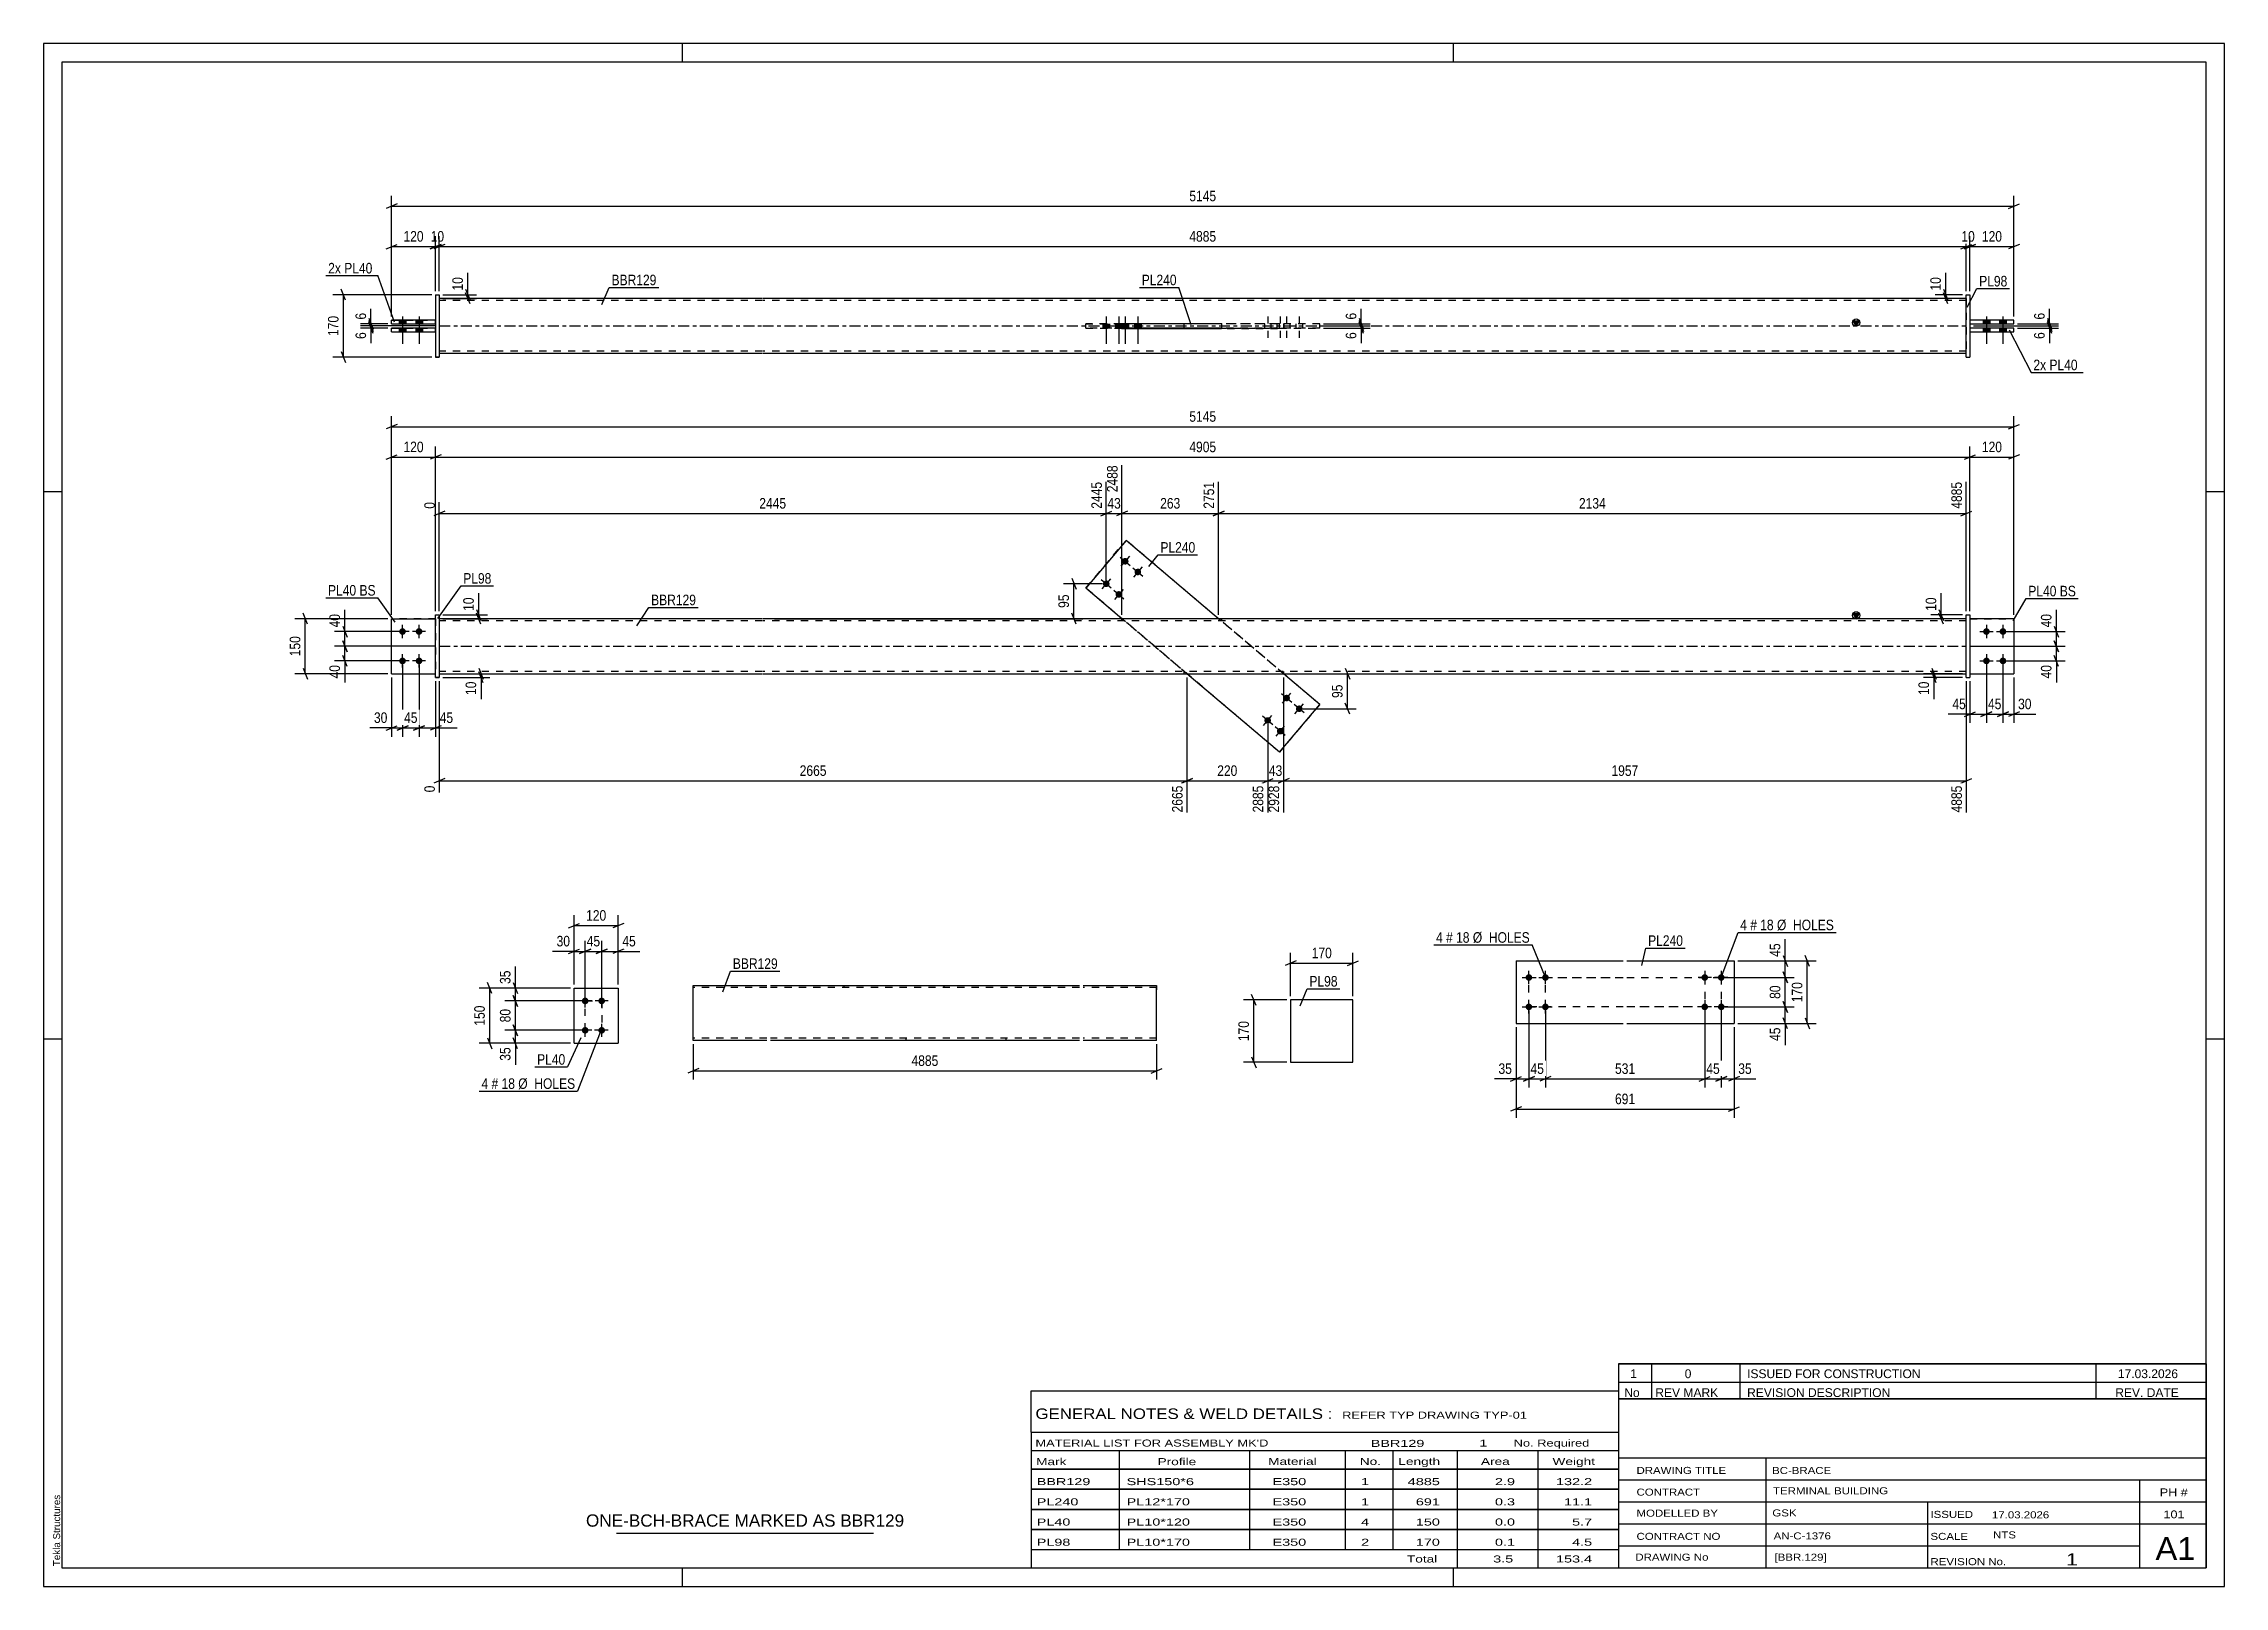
# Model space of a CAD drawing. Header units: millimetres. Extents: x 0 to 594, y 0 to 420.
import ezdxf

# ---------------------------------------------------------------- set-up
doc = ezdxf.new("R2010")
doc.units = ezdxf.units.MM
doc.linetypes.add('DXK_LINE_DOT2', pattern=[3.9198, 1.9599, -1.9599])
doc.linetypes.add('DXK_LINE_DOT3', pattern=[5.9187, 2.979, -0.9799, 0.9799, -0.9799])
doc.styles.add('Arial', font='ARIAL.TTF', dxfattribs={"height": 0.2})
doc.styles.add('Arial Narrow', font='ARIALN.TTF', dxfattribs={"height": 0.2})

# ---------------------------------------------------------------- blocks, each defined once
blk = doc.blocks.new('Unknown-580610699-1130')
at = {"color": 5, "linetype": 'Continuous'}
for p, q in [((594, 420), (0, 420)), ((0, 420), (0, 0)), ((174, 415), (174, 420)), ((384, 415), (384, 420)), ((594, 0), (594, 420)), ((589, 415), (5, 415)), ((5, 415), (5, 5)), ((589, 5), (589, 415)), ((5, 298), (0, 298)), ((594, 298), (589, 298)), ((5, 149), (0, 149)), ((594, 149), (589, 149)), ((0, 0), (594, 0)), ((5, 5), (589, 5)), ((174, 0), (174, 5)), ((384, 0), (384, 5))]:
    blk.add_line(p, q, dxfattribs=at)
at = {"color": 174, "linetype": 'Continuous', "style": 'Arial'}
blk.add_text('Tekla Structures', height=1.9102, rotation=90, dxfattribs=at).set_placement((4.5, 5.5))
blk = doc.blocks.new('Bolt-580610699-3544 - 3541')
at = {"linetype": 'Continuous'}
for points in [[(404.56, 166.66, -1), (404.56, 164.86, -1)], [(409.06, 166.66, -1), (409.06, 164.86, -1)], [(404.56, 158.66, -1), (404.56, 156.86, -1)], [(409.06, 158.66, -1), (409.06, 156.86, -1)]]:
    blk.add_hatch(color=1, dxfattribs=at).paths.add_polyline_path(points)
at = {"color": 1, "linetype": 'Continuous'}
for p, q in [((404.56, 163.96), (404.56, 167.56)), ((409.06, 163.96), (409.06, 167.56)), ((402.76, 165.76), (406.36, 165.76)), ((407.26, 165.76), (410.86, 165.76)), ((402.76, 157.76), (406.36, 157.76)), ((404.56, 155.96), (404.56, 159.56)), ((407.26, 157.76), (410.86, 157.76)), ((409.06, 155.96), (409.06, 159.56))]:
    blk.add_line(p, q, dxfattribs=at)
blk = doc.blocks.new('Part-580610699-3542 - 3541')
at = {"color": 2, "linetype": 'Continuous'}
for p, q in [((401.06, 170.26), (430.26, 170.26)), ((401.06, 170.26), (401.06, 153.26)), ((431.26, 170.26), (460.46, 170.26)), ((460.46, 170.26), (460.46, 153.26)), ((401.06, 153.26), (430.26, 153.26)), ((431.26, 153.26), (460.46, 153.26))]:
    blk.add_line(p, q, dxfattribs=at)
blk = doc.blocks.new('Bolt-580610699-3543 - 3541')
at = {"linetype": 'Continuous'}
for points in [[(452.46, 164.86, -1), (452.46, 166.66, -1)], [(456.96, 164.86, -1), (456.96, 166.66, -1)], [(452.46, 156.86, -1), (452.46, 158.66, -1)], [(456.96, 156.86, -1), (456.96, 158.66, -1)]]:
    blk.add_hatch(color=1, dxfattribs=at).paths.add_polyline_path(points)
at = {"color": 1, "linetype": 'Continuous'}
for p, q in [((452.46, 167.56), (452.46, 163.96)), ((456.96, 167.56), (456.96, 163.96)), ((454.26, 165.76), (450.66, 165.76)), ((458.76, 165.76), (455.16, 165.76)), ((454.26, 157.76), (450.66, 157.76)), ((452.46, 159.56), (452.46, 155.96)), ((458.76, 157.76), (455.16, 157.76)), ((456.96, 159.56), (456.96, 155.96))]:
    blk.add_line(p, q, dxfattribs=at)
blk = doc.blocks.new('Part-580610699-2167 - 2161')
at = {"color": 2, "linetype": 'Continuous'}
for p, q in [((144.51, 147.88), (144.51, 162.88)), ((144.51, 162.88), (156.51, 162.88)), ((156.51, 162.88), (156.51, 147.88)), ((144.51, 147.88), (144.51, 147.88)), ((144.51, 147.88), (156.51, 147.88)), ((156.51, 147.88), (156.51, 147.88))]:
    blk.add_line(p, q, dxfattribs=at)
at = {"color": 7, "linetype": 'DXK_LINE_DOT2'}
for p, q in [((144.51, 162.88), (156.51, 162.88)), ((144.51, 147.88), (156.51, 147.88))]:
    blk.add_line(p, q, dxfattribs=at)
blk = doc.blocks.new('Bolt-580610699-2200 - 2161')
at = {"linetype": 'Continuous'}
for points in [[(147.51, 160.28), (147.7, 160.26), (147.87, 160.2), (148.04, 160.11), (148.18, 159.98), (148.29, 159.83), (148.36, 159.66), (148.4, 159.47), (148.4, 159.28), (148.36, 159.1), (148.29, 158.93), (148.18, 158.78), (148.04, 158.65), (147.87, 158.56), (147.7, 158.5), (147.51, 158.48), (147.32, 158.5), (147.14, 158.56), (146.98, 158.65), (146.84, 158.78), (146.73, 158.93), (146.65, 159.1), (146.61, 159.28), (146.61, 159.47), (146.65, 159.66), (146.73, 159.83), (146.84, 159.98), (146.98, 160.11), (147.14, 160.2), (147.32, 160.26)], [(152.01, 160.28), (152.2, 160.26), (152.37, 160.2), (152.54, 160.11), (152.68, 159.98), (152.79, 159.83), (152.86, 159.66), (152.9, 159.47), (152.9, 159.28), (152.86, 159.1), (152.79, 158.93), (152.68, 158.78), (152.54, 158.65), (152.37, 158.56), (152.2, 158.5), (152.01, 158.48), (151.82, 158.5), (151.64, 158.56), (151.48, 158.65), (151.34, 158.78), (151.23, 158.93), (151.15, 159.1), (151.11, 159.28), (151.11, 159.47), (151.15, 159.66), (151.23, 159.83), (151.34, 159.98), (151.48, 160.11), (151.64, 160.2), (151.82, 160.26)], [(147.51, 152.28), (147.7, 152.26), (147.87, 152.2), (148.04, 152.11), (148.18, 151.98), (148.29, 151.83), (148.36, 151.66), (148.4, 151.47), (148.4, 151.28), (148.36, 151.1), (148.29, 150.93), (148.18, 150.78), (148.04, 150.65), (147.87, 150.56), (147.7, 150.5), (147.51, 150.48), (147.32, 150.5), (147.14, 150.56), (146.98, 150.65), (146.84, 150.78), (146.73, 150.93), (146.65, 151.1), (146.61, 151.28), (146.61, 151.47), (146.65, 151.66), (146.73, 151.83), (146.84, 151.98), (146.98, 152.11), (147.14, 152.2), (147.32, 152.26)], [(152.01, 152.28), (152.2, 152.26), (152.37, 152.2), (152.54, 152.11), (152.68, 151.98), (152.79, 151.83), (152.86, 151.66), (152.9, 151.47), (152.9, 151.28), (152.86, 151.1), (152.79, 150.93), (152.68, 150.78), (152.54, 150.65), (152.37, 150.56), (152.2, 150.5), (152.01, 150.48), (151.82, 150.5), (151.64, 150.56), (151.48, 150.65), (151.34, 150.78), (151.23, 150.93), (151.15, 151.1), (151.11, 151.28), (151.11, 151.47), (151.15, 151.66), (151.23, 151.83), (151.34, 151.98), (151.48, 152.11), (151.64, 152.2), (151.82, 152.26)]]:
    blk.add_hatch(color=1, dxfattribs=at).paths.add_polyline_path(points)
at = {"color": 1, "linetype": 'Continuous'}
for p, q in [((147.51, 157.58), (147.51, 161.18)), ((152.01, 157.58), (152.01, 161.18)), ((149.31, 159.38), (145.71, 159.38)), ((153.81, 159.38), (150.21, 159.38)), ((149.31, 151.38), (145.71, 151.38)), ((147.51, 149.58), (147.51, 153.18)), ((153.81, 151.38), (150.21, 151.38)), ((152.01, 149.58), (152.01, 153.18))]:
    blk.add_line(p, q, dxfattribs=at)
blk = doc.blocks.new('Part-580610699-1695 - 1673')
at = {"color": 2, "linetype": 'Continuous'}
for p, q in [((536.69, 263.45), (524.69, 263.45)), ((536.69, 263.45), (536.69, 263.45)), ((536.69, 263.45), (536.69, 248.45)), ((524.69, 248.45), (536.69, 248.45))]:
    blk.add_line(p, q, dxfattribs=at)
at = {"color": 7, "linetype": 'DXK_LINE_DOT2'}
for p, q in [((524.69, 263.45), (536.69, 263.45)), ((524.69, 263.45), (524.69, 263.45)), ((524.69, 263.45), (524.69, 248.45)), ((524.69, 248.45), (536.69, 248.45))]:
    blk.add_line(p, q, dxfattribs=at)
blk = doc.blocks.new('Part-580610699-1679 - 1673')
at = {"color": 7, "linetype": 'DXK_LINE_DOT2'}
for p, q in [((94.76, 248.45), (94.76, 263.45)), ((94.76, 263.45), (106.76, 263.45)), ((106.76, 263.45), (94.76, 263.45)), ((106.76, 263.45), (106.76, 248.45)), ((94.76, 248.45), (94.76, 248.45)), ((94.76, 248.45), (106.76, 248.45)), ((94.76, 248.45), (106.76, 248.45)), ((106.76, 248.45), (106.76, 248.45))]:
    blk.add_line(p, q, dxfattribs=at)
blk = doc.blocks.new('Part-580610699-1700 - 1673')
at = {"linetype": 'Continuous'}
blk.add_hatch(color=2, dxfattribs=at).paths.add_polyline_path([(493.69, 263.45), (492.89, 264.85), (494.49, 264.85)])
at = {"color": 2, "linetype": 'Continuous'}
for p, q in [((195.76, 263.45), (107.76, 263.45)), ((435.59, 263.45), (195.86, 263.45)), ((523.69, 263.45), (435.69, 263.45)), ((493.69, 263.45), (492.89, 264.85)), ((492.89, 264.85), (494.49, 264.85)), ((494.49, 264.85), (493.69, 263.45)), ((107.76, 248.45), (195.76, 248.45)), ((195.86, 248.45), (435.59, 248.45)), ((435.69, 248.45), (523.69, 248.45))]:
    blk.add_line(p, q, dxfattribs=at)
at = {"color": 7, "linetype": 'DXK_LINE_DOT2'}
for p, q in [((107.76, 263.45), (107.76, 248.45)), ((195.76, 262.85), (107.76, 262.85)), ((435.59, 262.85), (195.86, 262.85)), ((293.62, 263.45), (293.62, 262.85)), ((320.83, 263.45), (320.83, 262.85)), ((523.69, 262.85), (435.69, 262.85)), ((523.69, 248.45), (523.69, 263.45)), ((195.76, 249.05), (107.76, 249.05)), ((435.59, 249.05), (195.86, 249.05)), ((310.62, 248.45), (310.62, 249.05)), ((337.83, 248.45), (337.83, 249.05)), ((523.69, 249.05), (435.69, 249.05))]:
    blk.add_line(p, q, dxfattribs=at)
at = {"color": 7, "linetype": 'DXK_LINE_DOT3'}
for p, q in [((107.76, 255.95), (195.76, 255.95)), ((195.86, 255.95), (435.59, 255.95)), ((435.69, 255.95), (523.69, 255.95))]:
    blk.add_line(p, q, dxfattribs=at)
at = {"color": 2, "linetype": 'Continuous'}
blk.add_circle((493.69, 264.35), 1, dxfattribs=at)
blk = doc.blocks.new('Part-580610699-1684 - 1673')
at = {"color": 2, "linetype": 'Continuous'}
for p, q in [((94.76, 248.45), (94.76, 263.45)), ((94.76, 263.45), (106.76, 263.45)), ((94.76, 248.45), (94.76, 248.45)), ((94.76, 248.45), (106.76, 248.45))]:
    blk.add_line(p, q, dxfattribs=at)
at = {"color": 7, "linetype": 'DXK_LINE_DOT2'}
for p, q in [((106.76, 263.45), (94.76, 263.45)), ((106.76, 263.45), (106.76, 248.45)), ((94.76, 248.45), (94.76, 248.45)), ((94.76, 248.45), (106.76, 248.45)), ((106.76, 248.45), (106.76, 248.45))]:
    blk.add_line(p, q, dxfattribs=at)
blk = doc.blocks.new('Part-580610699-1685 - 1673')
at = {"color": 2, "linetype": 'Continuous'}
for p, q in [((523.69, 264.45), (524.69, 264.45)), ((523.69, 247.45), (523.69, 264.45)), ((524.69, 264.45), (524.69, 247.45)), ((523.69, 247.45), (523.69, 247.45)), ((523.69, 247.45), (524.69, 247.45))]:
    blk.add_line(p, q, dxfattribs=at)
at = {"color": 7, "linetype": 'DXK_LINE_DOT2'}
for p, q in [((523.69, 264.45), (524.69, 264.45)), ((523.69, 247.45), (524.69, 247.45))]:
    blk.add_line(p, q, dxfattribs=at)
blk = doc.blocks.new('Part-580610699-1690 - 1673')
at = {"color": 7, "linetype": 'DXK_LINE_DOT2'}
for p, q in [((524.69, 263.45), (536.69, 263.45)), ((536.69, 263.45), (524.69, 263.45)), ((524.69, 263.45), (524.69, 263.45)), ((524.69, 263.45), (524.69, 248.45)), ((536.69, 263.45), (536.69, 263.45)), ((536.69, 263.45), (536.69, 248.45)), ((524.69, 248.45), (536.69, 248.45)), ((524.69, 248.45), (536.69, 248.45))]:
    blk.add_line(p, q, dxfattribs=at)
blk = doc.blocks.new('Bolt-580610699-1706 - 1673')
at = {"linetype": 'Continuous'}
for points in [[(295.19, 279.76), (295.32, 279.62), (295.42, 279.46), (295.48, 279.28), (295.51, 279.1), (295.5, 278.91), (295.44, 278.73), (295.35, 278.56), (295.23, 278.42), (295.08, 278.31), (294.91, 278.22), (294.73, 278.18), (294.54, 278.17), (294.36, 278.21), (294.18, 278.28), (294.03, 278.38), (293.9, 278.52), (293.8, 278.68), (293.74, 278.86), (293.71, 279.04), (293.72, 279.23), (293.78, 279.41), (293.87, 279.58), (293.99, 279.72), (294.14, 279.84), (294.31, 279.92), (294.49, 279.96), (294.68, 279.97), (294.86, 279.93), (295.04, 279.86)], [(290.02, 273.65), (290.15, 273.52), (290.25, 273.36), (290.31, 273.18), (290.34, 272.99), (290.33, 272.81), (290.27, 272.62), (290.18, 272.46), (290.06, 272.32), (289.91, 272.2), (289.74, 272.12), (289.56, 272.07), (289.37, 272.07), (289.19, 272.1), (289.01, 272.17), (288.86, 272.28), (288.73, 272.41), (288.63, 272.57), (288.57, 272.75), (288.54, 272.94), (288.55, 273.13), (288.61, 273.31), (288.7, 273.47), (288.82, 273.62), (288.97, 273.73), (289.14, 273.81), (289.32, 273.86), (289.51, 273.86), (289.69, 273.83), (289.87, 273.76)], [(298.63, 276.85), (298.76, 276.71), (298.85, 276.55), (298.92, 276.38), (298.94, 276.19), (298.93, 276), (298.88, 275.82), (298.79, 275.66), (298.67, 275.51), (298.52, 275.4), (298.35, 275.32), (298.16, 275.27), (297.98, 275.27), (297.79, 275.3), (297.62, 275.37), (297.46, 275.48), (297.33, 275.61), (297.23, 275.77), (297.17, 275.95), (297.14, 276.14), (297.16, 276.32), (297.21, 276.5), (297.3, 276.67), (297.42, 276.81), (297.57, 276.93), (297.74, 277.01), (297.92, 277.05), (298.11, 277.06), (298.3, 277.03), (298.47, 276.96)], [(293.46, 270.74), (293.59, 270.61), (293.68, 270.45), (293.75, 270.27), (293.77, 270.09), (293.76, 269.9), (293.71, 269.72), (293.62, 269.55), (293.5, 269.41), (293.35, 269.29), (293.18, 269.21), (292.99, 269.17), (292.81, 269.16), (292.62, 269.19), (292.45, 269.26), (292.29, 269.37), (292.16, 269.51), (292.06, 269.67), (292, 269.84), (291.97, 270.03), (291.99, 270.22), (292.04, 270.4), (292.13, 270.56), (292.25, 270.71), (292.4, 270.82), (292.57, 270.9), (292.75, 270.95), (292.94, 270.96), (293.13, 270.92), (293.3, 270.85)]]:
    blk.add_hatch(color=1, dxfattribs=at).paths.add_polyline_path(points)
at = {"color": 1, "linetype": 'Continuous'}
for p, q in [((293.24, 280.23), (295.98, 277.91)), ((295.77, 280.44), (293.45, 277.7)), ((288.07, 274.13), (290.81, 271.8)), ((290.6, 274.34), (288.28, 271.59)), ((296.67, 277.33), (299.42, 275)), ((299.21, 277.54), (296.88, 274.79)), ((291.5, 271.22), (294.25, 268.89)), ((294.04, 271.43), (291.71, 268.68))]:
    blk.add_line(p, q, dxfattribs=at)
blk = doc.blocks.new('Bolt-580610699-1707 - 1673')
at = {"linetype": 'Continuous'}
for points in [[(337.99, 241.15), (337.86, 241.29), (337.77, 241.45), (337.7, 241.62), (337.68, 241.81), (337.69, 242), (337.74, 242.18), (337.83, 242.34), (337.95, 242.49), (338.1, 242.6), (338.27, 242.68), (338.45, 242.73), (338.64, 242.74), (338.83, 242.7), (339, 242.63), (339.16, 242.52), (339.29, 242.39), (339.39, 242.23), (339.45, 242.05), (339.48, 241.87), (339.46, 241.68), (339.41, 241.5), (339.32, 241.33), (339.2, 241.19), (339.05, 241.07), (338.88, 240.99), (338.7, 240.95), (338.51, 240.94), (338.32, 240.97), (338.15, 241.05)], [(341.43, 238.24), (341.3, 238.38), (341.2, 238.54), (341.14, 238.72), (341.11, 238.9), (341.12, 239.09), (341.18, 239.27), (341.27, 239.44), (341.39, 239.58), (341.54, 239.7), (341.71, 239.78), (341.89, 239.82), (342.08, 239.83), (342.26, 239.79), (342.44, 239.72), (342.59, 239.62), (342.72, 239.48), (342.82, 239.32), (342.88, 239.14), (342.91, 238.96), (342.9, 238.77), (342.84, 238.59), (342.75, 238.42), (342.63, 238.28), (342.48, 238.16), (342.31, 238.08), (342.13, 238.04), (341.94, 238.03), (341.76, 238.07), (341.58, 238.14)], [(332.82, 235.05), (332.69, 235.18), (332.6, 235.34), (332.53, 235.52), (332.51, 235.71), (332.52, 235.89), (332.57, 236.07), (332.66, 236.24), (332.78, 236.38), (332.93, 236.5), (333.1, 236.58), (333.28, 236.62), (333.47, 236.63), (333.66, 236.6), (333.83, 236.53), (333.99, 236.42), (334.12, 236.28), (334.22, 236.12), (334.28, 235.95), (334.31, 235.76), (334.29, 235.57), (334.24, 235.39), (334.15, 235.23), (334.03, 235.08), (333.88, 234.97), (333.71, 234.89), (333.53, 234.84), (333.34, 234.84), (333.15, 234.87), (332.98, 234.94)], [(336.26, 232.14), (336.13, 232.27), (336.03, 232.43), (335.97, 232.61), (335.94, 232.8), (335.95, 232.99), (336.01, 233.17), (336.1, 233.33), (336.22, 233.47), (336.37, 233.59), (336.54, 233.67), (336.72, 233.72), (336.91, 233.72), (337.09, 233.69), (337.27, 233.62), (337.42, 233.51), (337.55, 233.38), (337.65, 233.22), (337.71, 233.04), (337.74, 232.85), (337.73, 232.66), (337.67, 232.48), (337.58, 232.32), (337.46, 232.17), (337.31, 232.06), (337.14, 231.98), (336.96, 231.93), (336.77, 231.93), (336.59, 231.96), (336.41, 232.03)]]:
    blk.add_hatch(color=1, dxfattribs=at).paths.add_polyline_path(points)
at = {"color": 1, "linetype": 'Continuous'}
for p, q in [((339.95, 240.67), (337.2, 243)), ((337.41, 240.46), (339.74, 243.21)), ((343.38, 237.77), (340.64, 240.09)), ((340.85, 237.56), (343.17, 240.3)), ((334.78, 234.57), (332.03, 236.9)), ((332.24, 234.36), (334.57, 237.11)), ((338.21, 231.66), (335.47, 233.99)), ((335.68, 231.45), (338, 234.2))]:
    blk.add_line(p, q, dxfattribs=at)
blk = doc.blocks.new('Bolt-580610699-1709 - 1673')
at = {"linetype": 'Continuous'}
for points in [[(97.76, 259.05), (97.57, 259.07), (97.39, 259.13), (97.23, 259.22), (97.09, 259.35), (96.98, 259.5), (96.9, 259.67), (96.87, 259.85), (96.87, 260.04), (96.9, 260.23), (96.98, 260.4), (97.09, 260.55), (97.23, 260.68), (97.39, 260.77), (97.57, 260.83), (97.76, 260.85), (97.95, 260.83), (98.13, 260.77), (98.29, 260.68), (98.43, 260.55), (98.54, 260.4), (98.62, 260.23), (98.66, 260.04), (98.66, 259.85), (98.62, 259.67), (98.54, 259.5), (98.43, 259.35), (98.29, 259.22), (98.13, 259.13), (97.95, 259.07)], [(102.26, 259.05), (102.07, 259.07), (101.89, 259.13), (101.73, 259.22), (101.59, 259.35), (101.48, 259.5), (101.4, 259.67), (101.37, 259.85), (101.37, 260.04), (101.4, 260.23), (101.48, 260.4), (101.59, 260.55), (101.73, 260.68), (101.89, 260.77), (102.07, 260.83), (102.26, 260.85), (102.45, 260.83), (102.63, 260.77), (102.79, 260.68), (102.93, 260.55), (103.04, 260.4), (103.12, 260.23), (103.16, 260.04), (103.16, 259.85), (103.12, 259.67), (103.04, 259.5), (102.93, 259.35), (102.79, 259.22), (102.63, 259.13), (102.45, 259.07)], [(97.76, 251.05), (97.57, 251.07), (97.39, 251.13), (97.23, 251.22), (97.09, 251.35), (96.98, 251.5), (96.9, 251.67), (96.87, 251.85), (96.87, 252.04), (96.9, 252.23), (96.98, 252.4), (97.09, 252.55), (97.23, 252.68), (97.39, 252.77), (97.57, 252.83), (97.76, 252.85), (97.95, 252.83), (98.13, 252.77), (98.29, 252.68), (98.43, 252.55), (98.54, 252.4), (98.62, 252.23), (98.66, 252.04), (98.66, 251.85), (98.62, 251.67), (98.54, 251.5), (98.43, 251.35), (98.29, 251.22), (98.13, 251.13), (97.95, 251.07)], [(102.26, 251.05), (102.07, 251.07), (101.89, 251.13), (101.73, 251.22), (101.59, 251.35), (101.48, 251.5), (101.4, 251.67), (101.37, 251.85), (101.37, 252.04), (101.4, 252.23), (101.48, 252.4), (101.59, 252.55), (101.73, 252.68), (101.89, 252.77), (102.07, 252.83), (102.26, 252.85), (102.45, 252.83), (102.63, 252.77), (102.79, 252.68), (102.93, 252.55), (103.04, 252.4), (103.12, 252.23), (103.16, 252.04), (103.16, 251.85), (103.12, 251.67), (103.04, 251.5), (102.93, 251.35), (102.79, 251.22), (102.63, 251.13), (102.45, 251.07)]]:
    blk.add_hatch(color=1, dxfattribs=at).paths.add_polyline_path(points)
at = {"color": 1, "linetype": 'Continuous'}
for p, q in [((97.76, 258.15), (97.76, 261.75)), ((102.26, 258.15), (102.26, 261.75)), ((99.56, 259.95), (95.96, 259.95)), ((104.06, 259.95), (100.46, 259.95)), ((99.56, 251.95), (95.96, 251.95)), ((97.76, 250.15), (97.76, 253.75)), ((104.06, 251.95), (100.46, 251.95)), ((102.26, 250.15), (102.26, 253.75))]:
    blk.add_line(p, q, dxfattribs=at)
blk = doc.blocks.new('Bolt-580610699-1710 - 1673')
at = {"linetype": 'Continuous'}
for points in [[(529.19, 260.85), (529.38, 260.83), (529.56, 260.77), (529.72, 260.68), (529.86, 260.55), (529.97, 260.4), (530.04, 260.23), (530.08, 260.04), (530.08, 259.85), (530.04, 259.67), (529.97, 259.5), (529.86, 259.35), (529.72, 259.22), (529.56, 259.13), (529.38, 259.07), (529.19, 259.05), (529, 259.07), (528.82, 259.13), (528.66, 259.22), (528.52, 259.35), (528.41, 259.5), (528.33, 259.67), (528.29, 259.85), (528.29, 260.04), (528.33, 260.23), (528.41, 260.4), (528.52, 260.55), (528.66, 260.68), (528.82, 260.77), (529, 260.83)], [(533.69, 260.85), (533.88, 260.83), (534.06, 260.77), (534.22, 260.68), (534.36, 260.55), (534.47, 260.4), (534.54, 260.23), (534.58, 260.04), (534.58, 259.85), (534.54, 259.67), (534.47, 259.5), (534.36, 259.35), (534.22, 259.22), (534.06, 259.13), (533.88, 259.07), (533.69, 259.05), (533.5, 259.07), (533.32, 259.13), (533.16, 259.22), (533.02, 259.35), (532.91, 259.5), (532.83, 259.67), (532.79, 259.85), (532.79, 260.04), (532.83, 260.23), (532.91, 260.4), (533.02, 260.55), (533.16, 260.68), (533.32, 260.77), (533.5, 260.83)], [(529.19, 252.85), (529.38, 252.83), (529.56, 252.77), (529.72, 252.68), (529.86, 252.55), (529.97, 252.4), (530.04, 252.23), (530.08, 252.04), (530.08, 251.85), (530.04, 251.67), (529.97, 251.5), (529.86, 251.35), (529.72, 251.22), (529.56, 251.13), (529.38, 251.07), (529.19, 251.05), (529, 251.07), (528.82, 251.13), (528.66, 251.22), (528.52, 251.35), (528.41, 251.5), (528.33, 251.67), (528.29, 251.85), (528.29, 252.04), (528.33, 252.23), (528.41, 252.4), (528.52, 252.55), (528.66, 252.68), (528.82, 252.77), (529, 252.83)], [(533.69, 252.85), (533.88, 252.83), (534.06, 252.77), (534.22, 252.68), (534.36, 252.55), (534.47, 252.4), (534.54, 252.23), (534.58, 252.04), (534.58, 251.85), (534.54, 251.67), (534.47, 251.5), (534.36, 251.35), (534.22, 251.22), (534.06, 251.13), (533.88, 251.07), (533.69, 251.05), (533.5, 251.07), (533.32, 251.13), (533.16, 251.22), (533.02, 251.35), (532.91, 251.5), (532.83, 251.67), (532.79, 251.85), (532.79, 252.04), (532.83, 252.23), (532.91, 252.4), (533.02, 252.55), (533.16, 252.68), (533.32, 252.77), (533.5, 252.83)]]:
    blk.add_hatch(color=1, dxfattribs=at).paths.add_polyline_path(points)
at = {"color": 1, "linetype": 'Continuous'}
for p, q in [((529.19, 261.75), (529.19, 258.15)), ((533.69, 261.75), (533.69, 258.15)), ((527.39, 259.95), (530.99, 259.95)), ((531.89, 259.95), (535.49, 259.95)), ((527.39, 251.95), (530.99, 251.95)), ((529.19, 253.75), (529.19, 250.15)), ((531.89, 251.95), (535.49, 251.95)), ((533.69, 253.75), (533.69, 250.15))]:
    blk.add_line(p, q, dxfattribs=at)
blk = doc.blocks.new('Part-580610699-1715 - 1673')
at = {"color": 2, "linetype": 'Continuous'}
for p, q in [((294.85, 284.77), (283.86, 271.79)), ((294.85, 284.77), (294.85, 284.77)), ((320.02, 263.45), (294.85, 284.77)), ((293.72, 263.45), (283.86, 271.79)), ((283.86, 271.79), (283.86, 271.79)), ((336.6, 227.13), (311.43, 248.45)), ((347.59, 240.1), (337.73, 248.45)), ((336.6, 227.13), (347.59, 240.1)), ((347.59, 240.1), (347.59, 240.1)), ((336.6, 227.13), (336.6, 227.13))]:
    blk.add_line(p, q, dxfattribs=at)
at = {"color": 7, "linetype": 'DXK_LINE_DOT2'}
for p, q in [((283.86, 271.79), (294.85, 284.77)), ((347.59, 240.1), (294.85, 284.77)), ((336.6, 227.13), (283.86, 271.79)), ((311.43, 248.45), (293.72, 263.45)), ((337.73, 248.45), (320.02, 263.45)), ((347.59, 240.1), (336.6, 227.13))]:
    blk.add_line(p, q, dxfattribs=at)
blk = doc.blocks.new('Part-580610699-1720 - 1673')
at = {"color": 2, "linetype": 'Continuous'}
for p, q in [((106.76, 264.45), (107.76, 264.45)), ((106.76, 247.45), (106.76, 264.45)), ((107.76, 264.45), (107.76, 264.45)), ((107.76, 264.45), (107.76, 247.45)), ((106.76, 247.45), (107.76, 247.45))]:
    blk.add_line(p, q, dxfattribs=at)
at = {"color": 7, "linetype": 'DXK_LINE_DOT2'}
for p, q in [((106.76, 264.45), (107.76, 264.45)), ((107.76, 247.45), (106.76, 247.45)), ((106.76, 247.45), (106.76, 247.45)), ((107.76, 247.45), (107.76, 247.45))]:
    blk.add_line(p, q, dxfattribs=at)
blk = doc.blocks.new('Part-580610699-1418 - 1367')
at = {"color": 2, "linetype": 'Continuous'}
for p, q in [((94.76, 341.55), (94.76, 342.55)), ((106.76, 342.55), (94.76, 342.55)), ((94.76, 341.55), (94.76, 341.55)), ((94.76, 341.55), (106.76, 341.55))]:
    blk.add_line(p, q, dxfattribs=at)
at = {"color": 7, "linetype": 'DXK_LINE_DOT2'}
for p, q in [((94.76, 342.55), (106.76, 342.55)), ((94.76, 341.55), (106.76, 341.55)), ((106.76, 341.55), (106.76, 342.55))]:
    blk.add_line(p, q, dxfattribs=at)
blk = doc.blocks.new('Bolt-580610699-1370 - 1367')
at = {"linetype": 'Continuous'}
for points in [[(96.86, 343.75), (98.66, 343.75), (98.66, 344.75), (96.86, 344.75)], [(96.86, 343.75), (98.66, 343.75), (98.66, 344.75), (96.86, 344.75)], [(101.36, 343.75), (103.16, 343.75), (103.16, 344.75), (101.36, 344.75)], [(101.36, 343.75), (103.16, 343.75), (103.16, 344.75), (101.36, 344.75)], [(96.86, 341.55), (98.66, 341.55), (98.66, 342.55), (96.86, 342.55)], [(96.86, 341.55), (98.66, 341.55), (98.66, 342.55), (96.86, 342.55)], [(101.36, 341.55), (103.16, 341.55), (103.16, 342.55), (101.36, 342.55)], [(101.36, 341.55), (103.16, 341.55), (103.16, 342.55), (101.36, 342.55)]]:
    blk.add_hatch(color=1, dxfattribs=at).paths.add_polyline_path(points)
at = {"color": 1, "linetype": 'Continuous'}
for p, q in [((96.86, 344.75), (96.86, 343.75)), ((96.86, 344.75), (96.86, 343.75)), ((97.76, 345.75), (97.76, 338.25)), ((97.76, 345.75), (97.76, 338.25)), ((98.66, 344.75), (98.66, 343.75)), ((98.66, 344.75), (98.66, 343.75)), ((101.36, 344.75), (101.36, 343.75)), ((101.36, 344.75), (101.36, 343.75)), ((102.26, 345.75), (102.26, 338.25)), ((102.26, 345.75), (102.26, 338.25)), ((103.16, 344.75), (103.16, 343.75)), ((103.16, 344.75), (103.16, 343.75)), ((96.86, 342.55), (96.86, 341.55)), ((96.86, 342.55), (96.86, 341.55)), ((98.66, 342.55), (98.66, 341.55)), ((98.66, 342.55), (98.66, 341.55)), ((101.36, 342.55), (101.36, 341.55)), ((101.36, 342.55), (101.36, 341.55)), ((103.16, 342.55), (103.16, 341.55)), ((103.16, 342.55), (103.16, 341.55))]:
    blk.add_line(p, q, dxfattribs=at)
blk = doc.blocks.new('Bolt-580610699-1435 - 1367')
at = {"color": 1, "linetype": 'DXK_LINE_DOT2'}
for p, q in [((333.41, 345.75), (333.41, 338.25)), ((336.84, 345.75), (336.84, 338.25)), ((338.58, 345.75), (338.58, 338.25)), ((342.01, 345.75), (342.01, 338.25)), ((332.51, 343.75), (332.51, 342.55)), ((334.31, 343.75), (334.31, 342.55)), ((335.94, 343.75), (335.94, 342.55)), ((337.68, 343.75), (337.68, 342.55)), ((337.74, 343.75), (337.74, 342.55)), ((339.48, 343.75), (339.48, 342.55)), ((341.11, 343.75), (341.11, 342.55)), ((342.91, 343.75), (342.91, 342.55))]:
    blk.add_line(p, q, dxfattribs=at)
blk = doc.blocks.new('Bolt-580610699-1371 - 1367')
at = {"linetype": 'Continuous'}
for points in [[(530.09, 344.75), (528.29, 344.75), (528.29, 343.75), (530.09, 343.75)], [(530.09, 344.75), (528.29, 344.75), (528.29, 343.75), (530.09, 343.75)], [(534.59, 344.75), (532.79, 344.75), (532.79, 343.75), (534.59, 343.75)], [(534.59, 344.75), (532.79, 344.75), (532.79, 343.75), (534.59, 343.75)], [(530.09, 342.55), (528.29, 342.55), (528.29, 341.55), (530.09, 341.55)], [(530.09, 342.55), (528.29, 342.55), (528.29, 341.55), (530.09, 341.55)], [(534.59, 342.55), (532.79, 342.55), (532.79, 341.55), (534.59, 341.55)], [(534.59, 342.55), (532.79, 342.55), (532.79, 341.55), (534.59, 341.55)]]:
    blk.add_hatch(color=1, dxfattribs=at).paths.add_polyline_path(points)
at = {"color": 1, "linetype": 'Continuous'}
for p, q in [((528.29, 344.75), (528.29, 343.75)), ((528.29, 344.75), (528.29, 343.75)), ((529.19, 345.75), (529.19, 338.25)), ((529.19, 345.75), (529.19, 338.25)), ((530.09, 344.75), (530.09, 343.75)), ((530.09, 344.75), (530.09, 343.75)), ((532.79, 344.75), (532.79, 343.75)), ((532.79, 344.75), (532.79, 343.75)), ((533.69, 345.75), (533.69, 338.25)), ((533.69, 345.75), (533.69, 338.25)), ((534.59, 344.75), (534.59, 343.75)), ((534.59, 344.75), (534.59, 343.75)), ((528.29, 342.55), (528.29, 341.55)), ((528.29, 342.55), (528.29, 341.55)), ((530.09, 342.55), (530.09, 341.55)), ((530.09, 342.55), (530.09, 341.55)), ((532.79, 342.55), (532.79, 341.55)), ((532.79, 342.55), (532.79, 341.55)), ((534.59, 342.55), (534.59, 341.55)), ((534.59, 342.55), (534.59, 341.55))]:
    blk.add_line(p, q, dxfattribs=at)
blk = doc.blocks.new('Part-580610699-1456 - 1367')
at = {"linetype": 'Continuous'}
blk.add_hatch(color=2, dxfattribs=at).paths.add_polyline_path([(493.69, 343.15), (492.89, 344.55), (494.49, 344.55)])
at = {"color": 2, "linetype": 'Continuous'}
for p, q in [((195.76, 350.65), (107.76, 350.65)), ((435.59, 350.65), (195.86, 350.65)), ((523.69, 350.65), (435.69, 350.65)), ((493.69, 343.15), (492.89, 344.55)), ((492.89, 344.55), (494.49, 344.55)), ((494.49, 344.55), (493.69, 343.15)), ((293.62, 343.76), (293.62, 343.85)), ((293.62, 343.85), (293.62, 343.85)), ((293.62, 343.85), (320.83, 343.85)), ((293.62, 342.56), (293.62, 342.45)), ((293.62, 342.45), (320.83, 342.45)), ((310.62, 343.85), (310.62, 343.75)), ((310.62, 342.45), (310.62, 342.55)), ((320.83, 343.85), (320.83, 342.45)), ((195.76, 335.65), (107.76, 335.65)), ((435.59, 335.65), (195.86, 335.65)), ((523.69, 335.65), (435.69, 335.65))]:
    blk.add_line(p, q, dxfattribs=at)
at = {"color": 7, "linetype": 'DXK_LINE_DOT2'}
for p, q in [((107.76, 350.65), (107.76, 335.65)), ((523.69, 350.65), (523.69, 335.65)), ((195.76, 350.05), (107.76, 350.05)), ((435.59, 350.05), (195.86, 350.05)), ((523.69, 350.05), (435.69, 350.05)), ((293.62, 342.56), (293.62, 343.85)), ((293.62, 343.85), (320.83, 343.85)), ((293.62, 342.45), (320.83, 342.45)), ((310.62, 343.85), (337.83, 343.85)), ((310.62, 343.85), (310.62, 343.85)), ((310.62, 343.85), (337.83, 343.85)), ((310.62, 343.75), (310.62, 343.85)), ((310.62, 342.55), (310.62, 343.75)), ((310.62, 342.45), (310.62, 342.45)), ((310.62, 342.45), (310.62, 342.45)), ((337.83, 342.45), (310.62, 342.45)), ((310.62, 342.45), (337.83, 342.45)), ((337.83, 343.85), (337.83, 342.45)), ((195.76, 336.25), (107.76, 336.25)), ((435.59, 336.25), (195.86, 336.25)), ((523.69, 336.25), (435.69, 336.25))]:
    blk.add_line(p, q, dxfattribs=at)
at = {"color": 7, "linetype": 'DXK_LINE_DOT3'}
for p, q in [((107.76, 343.15), (195.76, 343.15)), ((195.86, 343.15), (435.59, 343.15)), ((435.69, 343.15), (523.69, 343.15))]:
    blk.add_line(p, q, dxfattribs=at)
at = {"color": 2, "linetype": 'Continuous'}
blk.add_circle((493.69, 344.05), 1, dxfattribs=at)
blk = doc.blocks.new('Part-580610699-1413 - 1367')
at = {"color": 2, "linetype": 'Continuous'}
for p, q in [((94.76, 343.75), (94.76, 344.75)), ((106.76, 344.75), (94.76, 344.75)), ((94.76, 343.75), (94.76, 343.75)), ((94.76, 343.75), (106.76, 343.75))]:
    blk.add_line(p, q, dxfattribs=at)
at = {"color": 7, "linetype": 'DXK_LINE_DOT2'}
for p, q in [((94.76, 344.75), (106.76, 344.75)), ((106.76, 343.75), (106.76, 344.75)), ((94.76, 343.75), (106.76, 343.75))]:
    blk.add_line(p, q, dxfattribs=at)
blk = doc.blocks.new('Part-580610699-1461 - 1367')
at = {"color": 2, "linetype": 'Continuous'}
for p, q in [((536.69, 342.55), (524.69, 342.55)), ((524.69, 341.55), (536.69, 341.55)), ((536.69, 341.55), (536.69, 342.55))]:
    blk.add_line(p, q, dxfattribs=at)
at = {"color": 7, "linetype": 'DXK_LINE_DOT2'}
for p, q in [((524.69, 342.55), (524.69, 341.55)), ((536.69, 342.55), (524.69, 342.55)), ((524.69, 341.55), (536.69, 341.55))]:
    blk.add_line(p, q, dxfattribs=at)
blk = doc.blocks.new('Part-580610699-1397 - 1367')
at = {"color": 7, "linetype": 'DXK_LINE_DOT2'}
for p, q in [((283.86, 343.75), (294.85, 343.76)), ((336.6, 343.75), (283.86, 343.75)), ((294.85, 342.56), (283.86, 342.55)), ((283.86, 342.55), (336.6, 342.55)), ((347.59, 343.75), (320.83, 343.75)), ((347.59, 342.55), (320.83, 342.55)), ((336.6, 342.55), (336.6, 343.75)), ((347.59, 343.75), (336.6, 343.75)), ((336.6, 342.55), (347.59, 342.55)), ((347.59, 342.55), (347.59, 343.75))]:
    blk.add_line(p, q, dxfattribs=at)
at = {"color": 2, "linetype": 'Continuous'}
for p, q in [((283.86, 342.55), (283.86, 343.75)), ((294.85, 342.56), (294.85, 343.76)), ((320.83, 343.75), (294.85, 343.76)), ((320.83, 342.55), (294.85, 342.56))]:
    blk.add_line(p, q, dxfattribs=at)
blk = doc.blocks.new('Part-580610699-1398 - 1367')
at = {"color": 2, "linetype": 'Continuous'}
for p, q in [((106.76, 351.65), (107.76, 351.65)), ((106.76, 351.65), (106.76, 334.65)), ((107.76, 351.65), (107.76, 351.65)), ((107.76, 351.65), (107.76, 334.65)), ((107.76, 334.65), (106.76, 334.65)), ((106.76, 334.65), (106.76, 334.65))]:
    blk.add_line(p, q, dxfattribs=at)
at = {"color": 7, "linetype": 'DXK_LINE_DOT2'}
for p, q in [((106.76, 351.65), (107.76, 351.65)), ((106.76, 334.65), (107.76, 334.65)), ((106.76, 334.65), (106.76, 334.65))]:
    blk.add_line(p, q, dxfattribs=at)
blk = doc.blocks.new('Part-580610699-1433 - 1367')
at = {"color": 2, "linetype": 'Continuous'}
for p, q in [((523.69, 351.65), (523.69, 351.65)), ((523.69, 334.65), (523.69, 351.65)), ((523.69, 351.65), (524.69, 351.65)), ((524.69, 351.65), (524.69, 351.65)), ((524.69, 351.65), (524.69, 334.65)), ((523.69, 334.65), (524.69, 334.65)), ((523.69, 334.65), (523.69, 334.65)), ((524.69, 334.65), (524.69, 334.65))]:
    blk.add_line(p, q, dxfattribs=at)
at = {"color": 7, "linetype": 'DXK_LINE_DOT2'}
for p, q in [((523.69, 351.65), (524.69, 351.65)), ((523.69, 334.65), (524.69, 334.65)), ((524.69, 334.65), (524.69, 334.65))]:
    blk.add_line(p, q, dxfattribs=at)
blk = doc.blocks.new('Bolt-580610699-1436 - 1367')
at = {"linetype": 'Continuous'}
for points in [[(290.34, 343.75), (288.54, 343.75), (288.54, 342.55), (290.34, 342.55)], [(293.77, 343.75), (291.97, 343.75), (291.97, 342.55), (293.77, 342.55)], [(295.51, 343.75), (293.71, 343.75), (293.71, 342.55), (295.51, 342.55)], [(298.94, 343.75), (297.14, 343.75), (297.14, 342.55), (298.94, 342.55)]]:
    blk.add_hatch(color=1, dxfattribs=at).paths.add_polyline_path(points)
at = {"color": 1, "linetype": 'Continuous'}
for p, q in [((289.44, 345.75), (289.44, 338.25)), ((292.87, 345.75), (292.87, 338.25)), ((294.61, 345.75), (294.61, 338.25)), ((298.04, 345.75), (298.04, 338.25)), ((288.54, 343.75), (288.54, 342.55)), ((290.34, 343.75), (290.34, 342.55)), ((291.97, 343.75), (291.97, 342.55)), ((293.71, 343.75), (293.71, 342.55)), ((293.77, 343.75), (293.77, 342.55)), ((295.51, 343.75), (295.51, 342.55)), ((297.14, 343.75), (297.14, 342.55)), ((298.94, 343.75), (298.94, 342.55))]:
    blk.add_line(p, q, dxfattribs=at)
blk = doc.blocks.new('Part-580610699-1466 - 1367')
at = {"color": 2, "linetype": 'Continuous'}
for p, q in [((536.69, 344.75), (524.69, 344.75)), ((536.69, 343.75), (536.69, 344.75)), ((524.69, 343.75), (536.69, 343.75))]:
    blk.add_line(p, q, dxfattribs=at)
at = {"color": 7, "linetype": 'DXK_LINE_DOT2'}
for p, q in [((524.69, 344.75), (524.69, 343.75)), ((536.69, 344.75), (524.69, 344.75)), ((524.69, 343.75), (536.69, 343.75))]:
    blk.add_line(p, q, dxfattribs=at)
blk = doc.blocks.new('Part-580610699-2404 - 2398')
at = {"color": 2, "linetype": 'Continuous'}
for p, q in [((356.65, 159.67), (339.65, 159.67)), ((339.65, 159.67), (339.65, 142.67)), ((356.65, 142.67), (356.65, 159.67)), ((339.65, 142.67), (356.65, 142.67))]:
    blk.add_line(p, q, dxfattribs=at)
blk = doc.blocks.new('Part-580610699-2436 - 2428')
at = {"color": 2, "linetype": 'Continuous'}
for p, q in [((176.95, 148.71), (176.95, 163.62)), ((176.95, 163.62), (196.95, 163.62)), ((197.95, 163.62), (282.16, 163.62)), ((283.16, 163.62), (303.16, 163.62)), ((303.16, 163.62), (303.16, 163.52)), ((303.16, 163.52), (303.16, 162.42)), ((303.16, 148.62), (303.16, 162.42)), ((176.95, 148.62), (176.95, 148.71)), ((196.95, 148.62), (176.95, 148.62)), ((282.16, 148.62), (197.95, 148.62)), ((303.16, 148.62), (283.16, 148.62))]:
    blk.add_line(p, q, dxfattribs=at)
at = {"color": 7, "linetype": 'DXK_LINE_DOT2'}
for p, q in [((196.95, 163.02), (176.95, 163.02)), ((282.16, 163.02), (197.95, 163.02)), ((217.95, 163.62), (217.95, 163.02)), ((245.16, 163.62), (245.16, 163.02)), ((303.16, 163.02), (283.16, 163.02)), ((303.16, 162.42), (303.16, 163.26)), ((176.95, 149.22), (176.95, 149.26)), ((196.95, 149.22), (176.95, 149.22)), ((176.95, 148.62), (176.95, 148.62)), ((282.16, 149.22), (197.95, 149.22)), ((234.95, 148.62), (234.95, 149.22)), ((262.16, 148.62), (262.16, 149.22)), ((303.16, 149.22), (283.16, 149.22)), ((303.16, 149.22), (303.16, 149.26))]:
    blk.add_line(p, q, dxfattribs=at)
blk = doc.blocks.new('Rectangle-580610699-3722 - 3541')
at = {"color": 1, "linetype": 'DXK_LINE_DOT2'}
for p, q in [((404.56, 165.77), (430.26, 165.77)), ((404.56, 157.76), (404.56, 165.77)), ((431.26, 165.77), (456.96, 165.77)), ((456.96, 165.77), (456.96, 157.76)), ((430.26, 157.76), (404.56, 157.76)), ((456.96, 157.76), (431.26, 157.76))]:
    blk.add_line(p, q, dxfattribs=at)
blk = doc.blocks.new('Rectangle-580610699-2384 - 2161')
at = {"color": 1, "linetype": 'DXK_LINE_DOT2'}
blk.add_lwpolyline([(147.51, 159.38), (152.01, 159.38), (152.01, 151.38), (147.51, 151.38), (147.51, 159.38)], close=True, dxfattribs=at)
blk = doc.blocks.new('Rectangle-580610699-3732 - 3541')
at = {"color": 1, "linetype": 'DXK_LINE_DOT2'}
for p, q in [((409.06, 165.77), (430.26, 165.77)), ((409.06, 157.76), (409.06, 165.77)), ((431.26, 165.77), (452.46, 165.77)), ((452.46, 165.77), (452.46, 157.76)), ((430.26, 157.76), (409.06, 157.76)), ((452.46, 157.76), (431.26, 157.76))]:
    blk.add_line(p, q, dxfattribs=at)
blk = doc.blocks.new('StraightDimension-580610699-3549 - 3541')
at = {"color": 7, "linetype": 'Continuous'}
for p, q in [((456.96, 156.76), (456.96, 135.77)), ((460.46, 152.26), (460.46, 135.77)), ((455.46, 137.57), (458.46, 138.77)), ((456.96, 138.17), (460.46, 138.17)), ((461.96, 138.77), (458.96, 137.57))]:
    blk.add_line(p, q, dxfattribs=at)
at = {"color": 0}
blk.add_wipeout([(465.84, 138.92), (465.84, 143.12), (460.99, 143.12), (460.99, 138.92)], dxfattribs=at)
at = {"color": 7, "linetype": 'Continuous'}
blk.add_line((460.46, 138.17), (466.37, 138.17), dxfattribs=at)
blk.add_line((460.46, 138.17), (466.37, 138.17), dxfattribs=at)
at = {"color": 3, "style": 'Arial Narrow'}
blk.add_text('35', height=2.863, dxfattribs=at).set_placement((461.59, 139.52))
blk = doc.blocks.new('StraightDimension-580610699-3550 - 3541')
at = {"color": 7, "linetype": 'Continuous'}
for p, q in [((452.46, 156.76), (452.46, 135.77)), ((456.96, 156.76), (456.96, 135.77)), ((450.96, 137.57), (453.96, 138.77)), ((452.46, 138.17), (456.96, 138.17)), ((458.46, 138.77), (455.46, 137.57))]:
    blk.add_line(p, q, dxfattribs=at)
at = {"color": 0}
blk.add_wipeout([(457.14, 138.92), (457.14, 143.12), (452.29, 143.12), (452.29, 138.92)], dxfattribs=at)
at = {"color": 3, "style": 'Arial Narrow'}
blk.add_text('45', height=2.863, dxfattribs=at).set_placement((452.89, 139.52))
blk = doc.blocks.new('StraightDimension-580610699-3551 - 3541')
at = {"color": 7, "linetype": 'Continuous'}
for p, q in [((409.06, 156.76), (409.06, 135.77)), ((452.46, 156.76), (452.46, 135.77)), ((410.56, 138.77), (407.56, 137.57)), ((409.06, 138.17), (452.46, 138.17)), ((450.96, 137.57), (453.96, 138.77))]:
    blk.add_line(p, q, dxfattribs=at)
at = {"color": 0}
blk.add_wipeout([(434.11, 138.92), (434.11, 143.12), (427.42, 143.12), (427.42, 138.92)], dxfattribs=at)
at = {"color": 3, "style": 'Arial Narrow'}
blk.add_text('531', height=2.863, dxfattribs=at).set_placement((428.02, 139.52))
blk = doc.blocks.new('StraightDimension-580610699-3552 - 3541')
at = {"color": 7, "linetype": 'Continuous'}
for p, q in [((404.56, 156.76), (404.56, 135.77)), ((409.06, 156.76), (409.06, 135.77)), ((403.06, 137.57), (406.06, 138.77)), ((404.56, 138.17), (409.06, 138.17)), ((410.56, 138.77), (407.56, 137.57))]:
    blk.add_line(p, q, dxfattribs=at)
at = {"color": 0}
blk.add_wipeout([(409.24, 138.92), (409.24, 143.12), (404.39, 143.12), (404.39, 138.92)], dxfattribs=at)
at = {"color": 3, "style": 'Arial Narrow'}
blk.add_text('45', height=2.863, dxfattribs=at).set_placement((404.99, 139.52))
blk = doc.blocks.new('StraightDimension-580610699-3553 - 3541')
at = {"color": 7, "linetype": 'Continuous'}
for p, q in [((404.56, 156.76), (404.56, 135.77)), ((401.06, 152.26), (401.06, 135.77)), ((399.56, 137.57), (402.56, 138.77)), ((401.06, 138.17), (404.56, 138.17)), ((406.06, 138.77), (403.06, 137.57))]:
    blk.add_line(p, q, dxfattribs=at)
at = {"color": 0}
blk.add_wipeout([(400.54, 138.92), (400.54, 143.12), (395.68, 143.12), (395.68, 138.92)], dxfattribs=at)
at = {"color": 7, "linetype": 'Continuous'}
blk.add_line((401.06, 138.17), (395.16, 138.17), dxfattribs=at)
blk.add_line((401.06, 138.17), (395.16, 138.17), dxfattribs=at)
at = {"color": 3, "style": 'Arial Narrow'}
blk.add_text('35', height=2.863, dxfattribs=at).set_placement((396.28, 139.52))
blk = doc.blocks.new('StraightDimension-580610699-3569 - 3541')
at = {"color": 7, "linetype": 'Continuous'}
for p, q in [((401.06, 152.26), (401.06, 127.53)), ((460.46, 152.26), (460.46, 127.53)), ((402.56, 130.53), (399.56, 129.33)), ((401.06, 129.93), (460.46, 129.93)), ((458.96, 129.33), (461.96, 130.53))]:
    blk.add_line(p, q, dxfattribs=at)
at = {"color": 0}
blk.add_wipeout([(434.11, 130.68), (434.11, 134.88), (427.42, 134.88), (427.42, 130.68)], dxfattribs=at)
at = {"color": 3, "style": 'Arial Narrow'}
blk.add_text('691', height=2.863, dxfattribs=at).set_placement((428.02, 131.28))
blk = doc.blocks.new('StraightDimension-580610699-3589 - 3541')
at = {"color": 7, "linetype": 'Continuous'}
for p, q in [((461.46, 170.26), (482.79, 170.26)), ((480.99, 168.76), (479.79, 171.76)), ((480.39, 153.26), (480.39, 170.26)), ((479.79, 154.76), (480.99, 151.76)), ((461.46, 153.26), (482.79, 153.26))]:
    blk.add_line(p, q, dxfattribs=at)
at = {"color": 0}
blk.add_wipeout([(479.64, 165.11), (475.44, 165.11), (475.44, 158.42), (479.64, 158.42)], dxfattribs=at)
at = {"color": 3, "style": 'Arial Narrow'}
blk.add_text('170', height=2.863, rotation=90.00021, dxfattribs=at).set_placement((479.04, 159.02))
blk = doc.blocks.new('StraightDimension-580610699-3699 - 3541')
at = {"color": 7, "linetype": 'Continuous'}
for p, q in [((461.46, 170.26), (476.79, 170.26)), ((473.79, 171.76), (474.99, 168.76)), ((474.99, 164.27), (473.79, 167.27)), ((474.39, 165.77), (474.39, 170.26)), ((457.96, 165.77), (476.79, 165.77))]:
    blk.add_line(p, q, dxfattribs=at)
at = {"color": 0}
blk.add_wipeout([(473.64, 175.65), (469.44, 175.65), (469.44, 170.79), (473.64, 170.79)], dxfattribs=at)
at = {"color": 7, "linetype": 'Continuous'}
blk.add_line((474.39, 170.26), (474.39, 176.17), dxfattribs=at)
blk.add_line((474.39, 170.26), (474.39, 176.17), dxfattribs=at)
at = {"color": 3, "style": 'Arial Narrow'}
blk.add_text('45', height=2.863, rotation=90.00021, dxfattribs=at).set_placement((473.04, 171.39))
blk = doc.blocks.new('StraightDimension-580610699-3700 - 3541')
at = {"color": 7, "linetype": 'Continuous'}
for p, q in [((473.79, 167.27), (474.99, 164.27)), ((457.96, 165.77), (476.79, 165.77)), ((474.39, 157.76), (474.39, 165.77)), ((457.96, 157.76), (476.79, 157.76)), ((474.99, 156.26), (473.79, 159.26))]:
    blk.add_line(p, q, dxfattribs=at)
at = {"color": 0}
blk.add_wipeout([(473.64, 164.19), (469.44, 164.19), (469.44, 159.34), (473.64, 159.34)], dxfattribs=at)
at = {"color": 3, "style": 'Arial Narrow'}
blk.add_text('80', height=2.863, rotation=90.00021, dxfattribs=at).set_placement((473.04, 159.94))
blk = doc.blocks.new('StraightDimension-580610699-3701 - 3541')
at = {"color": 7, "linetype": 'Continuous'}
for p, q in [((457.96, 157.76), (476.79, 157.76)), ((473.79, 159.26), (474.99, 156.26)), ((474.99, 151.76), (473.79, 154.76)), ((474.39, 153.26), (474.39, 157.76)), ((461.46, 153.26), (476.79, 153.26))]:
    blk.add_line(p, q, dxfattribs=at)
at = {"color": 0}
blk.add_wipeout([(473.64, 152.74), (469.44, 152.74), (469.44, 147.88), (473.64, 147.88)], dxfattribs=at)
at = {"color": 7, "linetype": 'Continuous'}
blk.add_line((474.39, 153.26), (474.39, 147.36), dxfattribs=at)
blk.add_line((474.39, 153.26), (474.39, 147.36), dxfattribs=at)
at = {"color": 3, "style": 'Arial Narrow'}
blk.add_text('45', height=2.863, rotation=90.00021, dxfattribs=at).set_placement((473.04, 148.48))
blk = doc.blocks.new('StraightDimension-580610699-2344 - 2161')
at = {"color": 7, "linetype": 'Continuous'}
for p, q in [((146.01, 172.28), (149.01, 173.48)), ((147.51, 160.38), (147.51, 175.73)), ((147.51, 172.88), (152.01, 172.88)), ((153.51, 173.48), (150.51, 172.28)), ((152.01, 160.38), (152.01, 175.73))]:
    blk.add_line(p, q, dxfattribs=at)
at = {"color": 0}
blk.add_wipeout([(152.19, 173.63), (152.19, 177.83), (147.33, 177.83), (147.33, 173.63)], dxfattribs=at)
at = {"color": 3, "style": 'Arial Narrow'}
blk.add_text('45', height=2.863, dxfattribs=at).set_placement((147.93, 174.23))
blk = doc.blocks.new('StraightDimension-580610699-2300 - 2161')
at = {"color": 7, "linetype": 'Continuous'}
for p, q in [((143.51, 162.88), (125.66, 162.88)), ((127.91, 164.38), (129.11, 161.38)), ((129.11, 157.88), (127.91, 160.88)), ((128.51, 159.38), (128.51, 162.88)), ((146.51, 159.38), (125.66, 159.38))]:
    blk.add_line(p, q, dxfattribs=at)
at = {"color": 0}
blk.add_wipeout([(127.76, 168.26), (123.56, 168.26), (123.56, 163.4), (127.76, 163.4)], dxfattribs=at)
at = {"color": 7, "linetype": 'Continuous'}
blk.add_line((128.51, 162.88), (128.51, 168.78), dxfattribs=at)
blk.add_line((128.51, 162.88), (128.51, 168.78), dxfattribs=at)
at = {"color": 3, "style": 'Arial Narrow'}
blk.add_text('35', height=2.863, rotation=90.00021, dxfattribs=at).set_placement((127.16, 164))
blk = doc.blocks.new('StraightDimension-580610699-2277 - 2161')
at = {"color": 7, "linetype": 'Continuous'}
for p, q in [((146.51, 151.38), (125.66, 151.38)), ((127.91, 152.88), (129.11, 149.88)), ((129.11, 146.38), (127.91, 149.38)), ((128.51, 147.88), (128.51, 151.38)), ((143.51, 147.88), (125.66, 147.88))]:
    blk.add_line(p, q, dxfattribs=at)
at = {"color": 0}
blk.add_wipeout([(127.76, 147.35), (123.56, 147.35), (123.56, 142.5), (127.76, 142.5)], dxfattribs=at)
at = {"color": 7, "linetype": 'Continuous'}
blk.add_line((128.51, 147.88), (128.51, 141.97), dxfattribs=at)
blk.add_line((128.51, 147.88), (128.51, 141.97), dxfattribs=at)
at = {"color": 3, "style": 'Arial Narrow'}
blk.add_text('35', height=2.863, rotation=90.00021, dxfattribs=at).set_placement((127.16, 143.1))
blk = doc.blocks.new('StraightDimension-580610699-2290 - 2161')
at = {"color": 7, "linetype": 'Continuous'}
for p, q in [((127.91, 160.88), (129.11, 157.88)), ((146.51, 159.38), (125.66, 159.38)), ((128.51, 151.38), (128.51, 159.38)), ((146.51, 151.38), (125.66, 151.38)), ((129.11, 149.88), (127.91, 152.88))]:
    blk.add_line(p, q, dxfattribs=at)
at = {"color": 0}
blk.add_wipeout([(127.76, 157.81), (123.56, 157.81), (123.56, 152.95), (127.76, 152.95)], dxfattribs=at)
at = {"color": 3, "style": 'Arial Narrow'}
blk.add_text('80', height=2.863, rotation=90.00021, dxfattribs=at).set_placement((127.16, 153.55))
blk = doc.blocks.new('StraightDimension-580610699-2314 - 2161')
at = {"color": 7, "linetype": 'Continuous'}
for p, q in [((143.51, 162.88), (118.66, 162.88)), ((122.11, 161.38), (120.91, 164.38)), ((121.51, 147.88), (121.51, 162.88)), ((120.91, 149.38), (122.11, 146.38)), ((143.51, 147.88), (118.66, 147.88))]:
    blk.add_line(p, q, dxfattribs=at)
at = {"color": 0}
blk.add_wipeout([(120.76, 158.72), (116.56, 158.72), (116.56, 152.04), (120.76, 152.04)], dxfattribs=at)
at = {"color": 3, "style": 'Arial Narrow'}
blk.add_text('150', height=2.863, rotation=90.00021, dxfattribs=at).set_placement((120.16, 152.64))
blk = doc.blocks.new('StraightDimension-580610699-2331 - 2161')
at = {"color": 7, "linetype": 'Continuous'}
for p, q in [((143.01, 172.28), (146.01, 173.48)), ((144.51, 163.88), (144.51, 175.73)), ((144.51, 172.88), (147.51, 172.88)), ((149.01, 173.48), (146.01, 172.28)), ((147.51, 160.38), (147.51, 175.73))]:
    blk.add_line(p, q, dxfattribs=at)
at = {"color": 0}
blk.add_wipeout([(143.98, 173.63), (143.98, 177.83), (139.13, 177.83), (139.13, 173.63)], dxfattribs=at)
at = {"color": 7, "linetype": 'Continuous'}
blk.add_line((144.51, 172.88), (138.6, 172.88), dxfattribs=at)
blk.add_line((144.51, 172.88), (138.6, 172.88), dxfattribs=at)
at = {"color": 3, "style": 'Arial Narrow'}
blk.add_text('30', height=2.863, dxfattribs=at).set_placement((139.73, 174.23))
blk = doc.blocks.new('StraightDimension-580610699-2354 - 2161')
at = {"color": 7, "linetype": 'Continuous'}
for p, q in [((150.51, 172.28), (153.51, 173.48)), ((152.01, 160.38), (152.01, 175.73)), ((152.01, 172.88), (156.51, 172.88)), ((158.01, 173.48), (155.01, 172.28)), ((156.51, 163.88), (156.51, 175.73))]:
    blk.add_line(p, q, dxfattribs=at)
at = {"color": 0}
blk.add_wipeout([(161.89, 173.63), (161.89, 177.83), (157.03, 177.83), (157.03, 173.63)], dxfattribs=at)
at = {"color": 7, "linetype": 'Continuous'}
blk.add_line((156.51, 172.88), (162.41, 172.88), dxfattribs=at)
blk.add_line((156.51, 172.88), (162.41, 172.88), dxfattribs=at)
at = {"color": 3, "style": 'Arial Narrow'}
blk.add_text('45', height=2.863, dxfattribs=at).set_placement((157.63, 174.23))
blk = doc.blocks.new('StraightDimension-580610699-2368 - 2161')
at = {"color": 7, "linetype": 'Continuous'}
for p, q in [((143.01, 179.28), (146.01, 180.48)), ((144.51, 163.88), (144.51, 182.73)), ((144.51, 179.88), (156.51, 179.88)), ((158.01, 180.48), (155.01, 179.28)), ((156.51, 163.88), (156.51, 182.73))]:
    blk.add_line(p, q, dxfattribs=at)
at = {"color": 0}
blk.add_wipeout([(153.85, 180.63), (153.85, 184.83), (147.17, 184.83), (147.17, 180.63)], dxfattribs=at)
at = {"color": 3, "style": 'Arial Narrow'}
blk.add_text('120', height=2.863, dxfattribs=at).set_placement((147.77, 181.23))
blk = doc.blocks.new('StraightDimension-580610699-1850 - 1673')
at = {"color": 7, "linetype": 'Continuous'}
for p, q in [((337.73, 247.45), (337.73, 210.69)), ((333.41, 234.73), (333.41, 210.69)), ((331.91, 218.7), (334.91, 219.9)), ((339.23, 219.9), (336.23, 218.7)), ((333.41, 219.3), (337.73, 219.3))]:
    blk.add_line(p, q, dxfattribs=at)
at = {"color": 0}
blk.add_wipeout([(338, 220.05), (338, 224.25), (333.14, 224.25), (333.14, 220.05)], dxfattribs=at)
at = {"color": 0, "linetype": 'Continuous'}
blk.add_wipeout([(337.13, 218.6), (332.93, 218.6), (332.93, 210.08), (337.13, 210.08)], dxfattribs=at)
at = {"color": 3, "style": 'Arial Narrow'}
blk.add_text('43', height=2.863, dxfattribs=at).set_placement((333.74, 220.65))
at = {"color": 3, "linetype": 'Continuous', "style": 'Arial Narrow'}
blk.add_text('2928', height=2.863, rotation=90.00021, dxfattribs=at).set_placement((336.53, 210.69))
blk = doc.blocks.new('StraightDimension-580610699-1936 - 1673')
at = {"color": 7, "linetype": 'Continuous'}
for p, q in [((514.29, 249.95), (515.49, 246.95)), ((522.69, 248.45), (512.04, 248.45)), ((522.69, 247.45), (512.04, 247.45)), ((515.49, 245.95), (514.29, 248.95)), ((514.89, 247.45), (514.89, 248.45))]:
    blk.add_line(p, q, dxfattribs=at)
at = {"color": 0}
blk.add_wipeout([(514.14, 246.92), (509.94, 246.92), (509.94, 242.07), (514.14, 242.07)], dxfattribs=at)
at = {"color": 7, "linetype": 'Continuous'}
blk.add_line((514.89, 247.45), (514.89, 241.54), dxfattribs=at)
blk.add_line((514.89, 247.45), (514.89, 241.54), dxfattribs=at)
at = {"color": 3, "style": 'Arial Narrow'}
blk.add_text('10', height=2.863, rotation=90.00021, dxfattribs=at).set_placement((513.54, 242.67))
blk = doc.blocks.new('StraightDimension-580610699-1792 - 1673')
at = {"color": 7, "linetype": 'Continuous'}
for p, q in [((293.72, 264.45), (293.72, 305.2)), ((289.44, 273.97), (289.44, 300.7)), ((287.94, 291.48), (290.94, 292.68)), ((289.44, 292.08), (293.72, 292.08)), ((295.22, 292.68), (292.22, 291.48))]:
    blk.add_line(p, q, dxfattribs=at)
at = {"color": 0}
blk.add_wipeout([(294.01, 292.83), (294.01, 297.03), (289.15, 297.03), (289.15, 292.83)], dxfattribs=at)
at = {"color": 0, "linetype": 'Continuous'}
blk.add_wipeout([(293.12, 305.8), (288.92, 305.8), (288.92, 297.28), (293.12, 297.28)], dxfattribs=at)
at = {"color": 3, "linetype": 'Continuous', "style": 'Arial Narrow'}
blk.add_text('2488', height=2.863, rotation=90.00021, dxfattribs=at).set_placement((292.52, 297.88))
at = {"color": 3, "style": 'Arial Narrow'}
blk.add_text('43', height=2.863, dxfattribs=at).set_placement((289.75, 293.43))
blk = doc.blocks.new('StraightDimension-580610699-1955 - 1673')
at = {"color": 7, "linetype": 'Continuous'}
for p, q in [((529.19, 250.95), (529.19, 235.06)), ((533.69, 250.95), (533.69, 235.06)), ((527.69, 236.86), (530.69, 238.06)), ((535.19, 238.06), (532.19, 236.86)), ((529.19, 237.46), (533.69, 237.46))]:
    blk.add_line(p, q, dxfattribs=at)
at = {"color": 0}
blk.add_wipeout([(533.87, 238.21), (533.87, 242.41), (529.01, 242.41), (529.01, 238.21)], dxfattribs=at)
at = {"color": 3, "style": 'Arial Narrow'}
blk.add_text('45', height=2.863, dxfattribs=at).set_placement((529.61, 238.81))
blk = doc.blocks.new('StraightDimension-580610699-1891 - 1673')
at = {"color": 7, "linetype": 'Continuous'}
for p, q in [((118.56, 249.95), (119.76, 246.95)), ((108.76, 248.45), (121.56, 248.45)), ((108.76, 247.45), (121.56, 247.45)), ((119.76, 245.95), (118.56, 248.95)), ((119.16, 247.45), (119.16, 248.45))]:
    blk.add_line(p, q, dxfattribs=at)
at = {"color": 0}
blk.add_wipeout([(118.41, 246.92), (114.21, 246.92), (114.21, 242.07), (118.41, 242.07)], dxfattribs=at)
at = {"color": 7, "linetype": 'Continuous'}
blk.add_line((119.16, 247.45), (119.16, 241.54), dxfattribs=at)
blk.add_line((119.16, 247.45), (119.16, 241.54), dxfattribs=at)
at = {"color": 3, "style": 'Arial Narrow'}
blk.add_text('10', height=2.863, rotation=90.00021, dxfattribs=at).set_placement((117.81, 242.67))
blk = doc.blocks.new('StraightDimension-580610699-1827 - 1673')
at = {"color": 7, "linetype": 'Continuous'}
for p, q in [((97.76, 250.95), (97.76, 231.32)), ((94.76, 247.45), (94.76, 231.32)), ((93.26, 233.12), (96.26, 234.32)), ((94.76, 233.72), (97.76, 233.72)), ((99.26, 234.32), (96.26, 233.12))]:
    blk.add_line(p, q, dxfattribs=at)
at = {"color": 0}
blk.add_wipeout([(94.24, 234.47), (94.24, 238.67), (89.38, 238.67), (89.38, 234.47)], dxfattribs=at)
at = {"color": 7, "linetype": 'Continuous'}
blk.add_line((94.76, 233.72), (88.85, 233.72), dxfattribs=at)
blk.add_line((94.76, 233.72), (88.85, 233.72), dxfattribs=at)
at = {"color": 3, "style": 'Arial Narrow'}
blk.add_text('30', height=2.863, dxfattribs=at).set_placement((89.98, 235.07))
blk = doc.blocks.new('StraightDimension-580610699-1806 - 1673')
at = {"color": 7, "linetype": 'Continuous'}
for p, q in [((289.44, 273.97), (289.44, 300.7)), ((109.26, 292.68), (106.26, 291.48)), ((107.76, 265.45), (107.76, 295.21)), ((107.76, 292.08), (289.44, 292.08)), ((287.94, 291.48), (290.94, 292.68))]:
    blk.add_line(p, q, dxfattribs=at)
at = {"color": 0}
blk.add_wipeout([(202.86, 292.83), (202.86, 297.03), (194.34, 297.03), (194.34, 292.83)], dxfattribs=at)
at = {"color": 0, "linetype": 'Continuous'}
for points in [[(288.84, 301.3), (284.64, 301.3), (284.64, 292.78), (288.84, 292.78)], [(107.16, 295.81), (102.96, 295.81), (102.96, 292.78), (107.16, 292.78)]]:
    blk.add_wipeout(points, dxfattribs=at)
at = {"color": 3, "linetype": 'Continuous', "style": 'Arial Narrow'}
for s, height, p in [('2445', 2.863, (288.24, 293.38)), ('0', 2.86, (106.56, 293.38))]:
    blk.add_text(s, height=height, rotation=90.00021, dxfattribs=at).set_placement(p)
at = {"color": 3, "style": 'Arial Narrow'}
blk.add_text('2445', height=2.863, dxfattribs=at).set_placement((194.94, 293.43))
blk = doc.blocks.new('StraightDimension-580610699-2017 - 1673')
at = {"color": 7, "linetype": 'Continuous'}
for p, q in [((524.69, 255.95), (550.65, 255.95)), ((547.65, 257.45), (548.85, 254.45)), ((548.25, 251.95), (548.25, 255.95)), ((534.69, 251.95), (550.65, 251.95)), ((548.85, 250.45), (547.65, 253.45))]:
    blk.add_line(p, q, dxfattribs=at)
at = {"color": 0}
blk.add_wipeout([(547.5, 251.42), (543.3, 251.42), (543.3, 246.57), (547.5, 246.57)], dxfattribs=at)
at = {"color": 7, "linetype": 'Continuous'}
blk.add_line((548.25, 251.95), (548.25, 246.04), dxfattribs=at)
blk.add_line((548.25, 251.95), (548.25, 246.04), dxfattribs=at)
at = {"color": 3, "style": 'Arial Narrow'}
blk.add_text('40', height=2.863, rotation=90.00021, dxfattribs=at).set_placement((546.9, 247.17))
blk = doc.blocks.new('StraightDimension-580610699-2031 - 1673')
at = {"color": 7, "linetype": 'Continuous'}
for p, q in [((522.69, 264.45), (514.01, 264.45)), ((522.69, 263.45), (514.01, 263.45)), ((516.26, 265.95), (517.46, 262.95)), ((517.46, 261.95), (516.26, 264.95)), ((516.86, 263.45), (516.86, 264.45))]:
    blk.add_line(p, q, dxfattribs=at)
at = {"color": 0}
blk.add_wipeout([(516.11, 269.83), (511.91, 269.83), (511.91, 264.97), (516.11, 264.97)], dxfattribs=at)
at = {"color": 7, "linetype": 'Continuous'}
blk.add_line((516.86, 264.45), (516.86, 270.35), dxfattribs=at)
blk.add_line((516.86, 264.45), (516.86, 270.35), dxfattribs=at)
at = {"color": 3, "style": 'Arial Narrow'}
blk.add_text('10', height=2.863, rotation=90.00021, dxfattribs=at).set_placement((515.51, 265.57))
blk = doc.blocks.new('StraightDimension-580610699-1760 - 1673')
at = {"color": 7, "linetype": 'Continuous'}
for p, q in [((320.02, 264.45), (320.02, 300.7)), ((523.69, 265.45), (523.69, 300.7)), ((321.52, 292.68), (318.52, 291.48)), ((320.02, 292.08), (523.69, 292.08)), ((522.19, 291.48), (525.19, 292.68))]:
    blk.add_line(p, q, dxfattribs=at)
at = {"color": 0}
blk.add_wipeout([(426.11, 292.83), (426.11, 297.03), (417.6, 297.03), (417.6, 292.83)], dxfattribs=at)
at = {"color": 0, "linetype": 'Continuous'}
blk.add_wipeout([(523.09, 301.3), (518.89, 301.3), (518.89, 292.78), (523.09, 292.78)], dxfattribs=at)
at = {"color": 3, "linetype": 'Continuous', "style": 'Arial Narrow'}
blk.add_text('4885', height=2.863, rotation=90.00021, dxfattribs=at).set_placement((522.49, 293.38))
at = {"color": 3, "style": 'Arial Narrow'}
blk.add_text('2134', height=2.863, dxfattribs=at).set_placement((418.2, 293.43))
blk = doc.blocks.new('StraightDimension-580610699-2057 - 1673')
at = {"color": 7, "linetype": 'Continuous'}
for p, q in [((94.76, 264.45), (94.76, 310.28)), ((106.76, 265.45), (106.76, 310.28)), ((93.26, 306.83), (96.26, 308.03)), ((94.76, 307.43), (106.76, 307.43)), ((108.26, 308.03), (105.26, 306.83))]:
    blk.add_line(p, q, dxfattribs=at)
at = {"color": 0}
blk.add_wipeout([(104.1, 308.18), (104.1, 312.38), (97.42, 312.38), (97.42, 308.18)], dxfattribs=at)
at = {"color": 3, "style": 'Arial Narrow'}
blk.add_text('120', height=2.863, dxfattribs=at).set_placement((98.02, 308.78))
blk = doc.blocks.new('StraightDimension-580610699-1900 - 1673')
at = {"color": 7, "linetype": 'Continuous'}
for p, q in [((108.76, 264.45), (120.91, 264.45)), ((108.76, 263.45), (120.91, 263.45)), ((117.91, 265.95), (119.11, 262.95)), ((119.11, 261.95), (117.91, 264.95)), ((118.51, 263.45), (118.51, 264.45))]:
    blk.add_line(p, q, dxfattribs=at)
at = {"color": 0}
blk.add_wipeout([(117.76, 269.83), (113.56, 269.83), (113.56, 264.97), (117.76, 264.97)], dxfattribs=at)
at = {"color": 7, "linetype": 'Continuous'}
blk.add_line((118.51, 264.45), (118.51, 270.35), dxfattribs=at)
blk.add_line((118.51, 264.45), (118.51, 270.35), dxfattribs=at)
at = {"color": 3, "style": 'Arial Narrow'}
blk.add_text('10', height=2.863, rotation=90.00021, dxfattribs=at).set_placement((117.16, 265.57))
blk = doc.blocks.new('StraightDimension-580610699-1909 - 1673')
at = {"color": 7, "linetype": 'Continuous'}
for p, q in [((81.46, 261.45), (82.66, 258.45)), ((96.76, 259.95), (79.21, 259.95)), ((106.76, 255.95), (79.21, 255.95)), ((82.66, 254.45), (81.46, 257.45)), ((82.06, 255.95), (82.06, 259.95))]:
    blk.add_line(p, q, dxfattribs=at)
at = {"color": 0}
blk.add_wipeout([(81.31, 265.33), (77.11, 265.33), (77.11, 260.47), (81.31, 260.47)], dxfattribs=at)
at = {"color": 7, "linetype": 'Continuous'}
blk.add_line((82.06, 259.95), (82.06, 265.85), dxfattribs=at)
blk.add_line((82.06, 259.95), (82.06, 265.85), dxfattribs=at)
at = {"color": 3, "style": 'Arial Narrow'}
blk.add_text('40', height=2.863, rotation=90.00021, dxfattribs=at).set_placement((80.71, 261.07))
blk = doc.blocks.new('StraightDimension-580610699-1813 - 1673')
at = {"color": 7, "linetype": 'Continuous'}
for p, q in [((102.26, 250.95), (102.26, 231.32)), ((106.76, 246.45), (106.76, 231.32)), ((100.76, 233.12), (103.76, 234.32)), ((102.26, 233.72), (106.76, 233.72)), ((108.26, 234.32), (105.26, 233.12))]:
    blk.add_line(p, q, dxfattribs=at)
at = {"color": 0}
blk.add_wipeout([(112.14, 234.47), (112.14, 238.67), (107.29, 238.67), (107.29, 234.47)], dxfattribs=at)
at = {"color": 7, "linetype": 'Continuous'}
blk.add_line((106.76, 233.72), (112.67, 233.72), dxfattribs=at)
blk.add_line((106.76, 233.72), (112.67, 233.72), dxfattribs=at)
at = {"color": 3, "style": 'Arial Narrow'}
blk.add_text('45', height=2.863, dxfattribs=at).set_placement((107.89, 235.07))
blk = doc.blocks.new('StraightDimension-580610699-2040 - 1673')
at = {"color": 7, "linetype": 'Continuous'}
for p, q in [((524.69, 265.45), (524.69, 310.28)), ((536.69, 264.45), (536.69, 310.28)), ((523.19, 306.83), (526.19, 308.03)), ((524.69, 307.43), (536.69, 307.43)), ((538.19, 308.03), (535.19, 306.83))]:
    blk.add_line(p, q, dxfattribs=at)
at = {"color": 0}
blk.add_wipeout([(534.03, 308.18), (534.03, 312.38), (527.35, 312.38), (527.35, 308.18)], dxfattribs=at)
at = {"color": 3, "style": 'Arial Narrow'}
blk.add_text('120', height=2.863, dxfattribs=at).set_placement((527.95, 308.78))
blk = doc.blocks.new('StraightDimension-580610699-1735 - 1673')
at = {"color": 7, "linetype": 'Continuous'}
for p, q in [((280.03, 274.47), (281.23, 271.47)), ((288.44, 272.97), (277.78, 272.97)), ((280.63, 263.45), (280.63, 272.97)), ((199.1, 263.45), (283.03, 263.45)), ((281.23, 261.95), (280.03, 264.95))]:
    blk.add_line(p, q, dxfattribs=at)
at = {"color": 0}
blk.add_wipeout([(279.88, 270.63), (275.68, 270.63), (275.68, 265.78), (279.88, 265.78)], dxfattribs=at)
at = {"color": 3, "style": 'Arial Narrow'}
blk.add_text('95', height=2.863, rotation=90.00021, dxfattribs=at).set_placement((279.28, 266.38))
blk = doc.blocks.new('StraightDimension-580610699-1945 - 1673')
at = {"color": 7, "linetype": 'Continuous'}
for p, q in [((529.19, 250.95), (529.19, 235.06)), ((524.69, 246.45), (524.69, 235.06)), ((523.19, 236.86), (526.19, 238.06)), ((530.69, 238.06), (527.69, 236.86)), ((524.69, 237.46), (529.19, 237.46))]:
    blk.add_line(p, q, dxfattribs=at)
at = {"color": 0}
blk.add_wipeout([(524.16, 238.21), (524.16, 242.41), (519.31, 242.41), (519.31, 238.21)], dxfattribs=at)
at = {"color": 7, "linetype": 'Continuous'}
blk.add_line((524.69, 237.46), (518.78, 237.46), dxfattribs=at)
blk.add_line((524.69, 237.46), (518.78, 237.46), dxfattribs=at)
at = {"color": 3, "style": 'Arial Narrow'}
blk.add_text('45', height=2.863, dxfattribs=at).set_placement((519.91, 238.81))
blk = doc.blocks.new('StraightDimension-580610699-1746 - 1673')
at = {"color": 7, "linetype": 'Continuous'}
for p, q in [((96.26, 316.32), (93.26, 315.12)), ((94.76, 264.45), (94.76, 318.57)), ((94.76, 315.72), (536.69, 315.72)), ((535.19, 315.12), (538.19, 316.32)), ((536.69, 264.45), (536.69, 318.57))]:
    blk.add_line(p, q, dxfattribs=at)
at = {"color": 0}
blk.add_wipeout([(319.98, 316.47), (319.98, 320.67), (311.47, 320.67), (311.47, 316.47)], dxfattribs=at)
at = {"color": 3, "style": 'Arial Narrow'}
blk.add_text('5145', height=2.863, dxfattribs=at).set_placement((312.07, 317.07))
blk = doc.blocks.new('StraightDimension-580610699-2050 - 1673')
at = {"color": 7, "linetype": 'Continuous'}
for p, q in [((106.76, 265.45), (106.76, 310.28)), ((524.69, 265.45), (524.69, 310.28)), ((108.26, 308.03), (105.26, 306.83)), ((106.76, 307.43), (524.69, 307.43)), ((523.19, 306.83), (526.19, 308.03))]:
    blk.add_line(p, q, dxfattribs=at)
at = {"color": 0}
blk.add_wipeout([(319.98, 308.18), (319.98, 312.38), (311.47, 312.38), (311.47, 308.18)], dxfattribs=at)
at = {"color": 3, "style": 'Arial Narrow'}
blk.add_text('4905', height=2.863, dxfattribs=at).set_placement((312.07, 308.78))
blk = doc.blocks.new('StraightDimension-580610699-1772 - 1673')
at = {"color": 7, "linetype": 'Continuous'}
for p, q in [((293.72, 264.45), (293.72, 305.2)), ((320.02, 264.45), (320.02, 300.7)), ((295.22, 292.68), (292.22, 291.48)), ((293.72, 292.08), (320.02, 292.08)), ((318.52, 291.48), (321.52, 292.68))]:
    blk.add_line(p, q, dxfattribs=at)
at = {"color": 0}
blk.add_wipeout([(310.21, 292.83), (310.21, 297.03), (303.53, 297.03), (303.53, 292.83)], dxfattribs=at)
at = {"color": 0, "linetype": 'Continuous'}
blk.add_wipeout([(319.42, 301.3), (315.22, 301.3), (315.22, 292.78), (319.42, 292.78)], dxfattribs=at)
at = {"color": 3, "linetype": 'Continuous', "style": 'Arial Narrow'}
blk.add_text('2751', height=2.863, rotation=90.00021, dxfattribs=at).set_placement((318.82, 293.38))
at = {"color": 3, "style": 'Arial Narrow'}
blk.add_text('263', height=2.863, dxfattribs=at).set_placement((304.13, 293.43))
blk = doc.blocks.new('StraightDimension-580610699-1820 - 1673')
at = {"color": 7, "linetype": 'Continuous'}
for p, q in [((97.76, 250.95), (97.76, 231.32)), ((102.26, 250.95), (102.26, 231.32)), ((96.26, 233.12), (99.26, 234.32)), ((97.76, 233.72), (102.26, 233.72)), ((103.76, 234.32), (100.76, 233.12))]:
    blk.add_line(p, q, dxfattribs=at)
at = {"color": 0}
blk.add_wipeout([(102.44, 234.47), (102.44, 238.67), (97.58, 238.67), (97.58, 234.47)], dxfattribs=at)
at = {"color": 3, "style": 'Arial Narrow'}
blk.add_text('45', height=2.863, dxfattribs=at).set_placement((98.18, 235.07))
blk = doc.blocks.new('StraightDimension-580610699-1838 - 1673')
at = {"color": 7, "linetype": 'Continuous'}
for p, q in [((337.73, 247.45), (337.73, 210.69)), ((523.69, 246.45), (523.69, 210.69)), ((339.23, 219.9), (336.23, 218.7)), ((522.19, 218.7), (525.19, 219.9)), ((337.73, 219.3), (523.69, 219.3))]:
    blk.add_line(p, q, dxfattribs=at)
at = {"color": 0}
blk.add_wipeout([(434.97, 220.05), (434.97, 224.25), (426.46, 224.25), (426.46, 220.05)], dxfattribs=at)
at = {"color": 0, "linetype": 'Continuous'}
blk.add_wipeout([(523.09, 218.6), (518.89, 218.6), (518.89, 210.08), (523.09, 210.08)], dxfattribs=at)
at = {"color": 3, "style": 'Arial Narrow'}
blk.add_text('1957', height=2.863, dxfattribs=at).set_placement((427.06, 220.65))
at = {"color": 3, "linetype": 'Continuous', "style": 'Arial Narrow'}
blk.add_text('4885', height=2.863, rotation=90.00021, dxfattribs=at).set_placement((522.49, 210.69))
blk = doc.blocks.new('StraightDimension-580610699-1864 - 1673')
at = {"color": 7, "linetype": 'Continuous'}
for p, q in [((311.43, 247.45), (311.43, 210.69)), ((333.41, 234.73), (333.41, 210.69)), ((312.93, 219.9), (309.93, 218.7)), ((331.91, 218.7), (334.91, 219.9)), ((311.43, 219.3), (333.41, 219.3))]:
    blk.add_line(p, q, dxfattribs=at)
at = {"color": 0}
blk.add_wipeout([(325.76, 220.05), (325.76, 224.25), (319.07, 224.25), (319.07, 220.05)], dxfattribs=at)
at = {"color": 3, "style": 'Arial Narrow'}
blk.add_text('220', height=2.863, dxfattribs=at).set_placement((319.67, 220.65))
at = {"color": 0, "linetype": 'Continuous'}
blk.add_wipeout([(332.81, 218.6), (328.61, 218.6), (328.61, 210.08), (332.81, 210.08)], dxfattribs=at)
at = {"color": 3, "linetype": 'Continuous', "style": 'Arial Narrow'}
blk.add_text('2885', height=2.863, rotation=90.00021, dxfattribs=at).set_placement((332.21, 210.69))
blk = doc.blocks.new('StraightDimension-580610699-1878 - 1673')
at = {"color": 7, "linetype": 'Continuous'}
for p, q in [((107.76, 246.45), (107.76, 216.17)), ((311.43, 247.45), (311.43, 210.69)), ((109.26, 219.9), (106.26, 218.7)), ((309.93, 218.7), (312.93, 219.9)), ((107.76, 219.3), (311.43, 219.3))]:
    blk.add_line(p, q, dxfattribs=at)
at = {"color": 0}
blk.add_wipeout([(213.85, 220.05), (213.85, 224.25), (205.34, 224.25), (205.34, 220.05)], dxfattribs=at)
at = {"color": 0, "linetype": 'Continuous'}
for points in [[(107.16, 218.6), (102.96, 218.6), (102.96, 215.57), (107.16, 215.57)], [(310.83, 218.6), (306.63, 218.6), (306.63, 210.08), (310.83, 210.08)]]:
    blk.add_wipeout(points, dxfattribs=at)
at = {"color": 3, "style": 'Arial Narrow'}
blk.add_text('2665', height=2.863, dxfattribs=at).set_placement((205.94, 220.65))
at = {"color": 3, "linetype": 'Continuous', "style": 'Arial Narrow'}
for s, height, p in [('0', 2.86, (106.56, 216.17)), ('2665', 2.863, (310.23, 210.69))]:
    blk.add_text(s, height=height, rotation=90.00021, dxfattribs=at).set_placement(p)
blk = doc.blocks.new('StraightDimension-580610699-1922 - 1673')
at = {"color": 7, "linetype": 'Continuous'}
for p, q in [((106.76, 255.95), (79.21, 255.95)), ((81.46, 257.45), (82.66, 254.45)), ((82.06, 251.95), (82.06, 255.95)), ((96.76, 251.95), (79.21, 251.95)), ((82.66, 250.45), (81.46, 253.45))]:
    blk.add_line(p, q, dxfattribs=at)
at = {"color": 0}
blk.add_wipeout([(81.31, 251.42), (77.11, 251.42), (77.11, 246.57), (81.31, 246.57)], dxfattribs=at)
at = {"color": 7, "linetype": 'Continuous'}
blk.add_line((82.06, 251.95), (82.06, 246.04), dxfattribs=at)
blk.add_line((82.06, 251.95), (82.06, 246.04), dxfattribs=at)
at = {"color": 3, "style": 'Arial Narrow'}
blk.add_text('40', height=2.863, rotation=90.00021, dxfattribs=at).set_placement((80.71, 247.17))
blk = doc.blocks.new('StraightDimension-580610699-1965 - 1673')
at = {"color": 7, "linetype": 'Continuous'}
for p, q in [((533.69, 250.95), (533.69, 235.06)), ((536.69, 247.45), (536.69, 235.06)), ((532.19, 236.86), (535.19, 238.06)), ((538.19, 238.06), (535.19, 236.86)), ((533.69, 237.46), (536.69, 237.46))]:
    blk.add_line(p, q, dxfattribs=at)
at = {"color": 0}
blk.add_wipeout([(542.07, 238.21), (542.07, 242.41), (537.21, 242.41), (537.21, 238.21)], dxfattribs=at)
at = {"color": 7, "linetype": 'Continuous'}
blk.add_line((536.69, 237.46), (542.6, 237.46), dxfattribs=at)
blk.add_line((536.69, 237.46), (542.6, 237.46), dxfattribs=at)
at = {"color": 3, "style": 'Arial Narrow'}
blk.add_text('30', height=2.863, dxfattribs=at).set_placement((537.81, 238.81))
blk = doc.blocks.new('StraightDimension-580610699-1979 - 1673')
at = {"color": 7, "linetype": 'Continuous'}
for p, q in [((93.76, 263.45), (68.41, 263.45)), ((71.86, 261.95), (70.66, 264.95)), ((71.26, 248.45), (71.26, 263.45)), ((70.66, 249.95), (71.86, 246.95)), ((93.76, 248.45), (68.41, 248.45))]:
    blk.add_line(p, q, dxfattribs=at)
at = {"color": 0}
blk.add_wipeout([(70.51, 259.29), (66.31, 259.29), (66.31, 252.61), (70.51, 252.61)], dxfattribs=at)
at = {"color": 3, "style": 'Arial Narrow'}
blk.add_text('150', height=2.863, rotation=90.00021, dxfattribs=at).set_placement((69.91, 253.21))
blk = doc.blocks.new('StraightDimension-580610699-1993 - 1673')
at = {"color": 7, "linetype": 'Continuous'}
for p, q in [((354.55, 249.95), (355.75, 246.95)), ((355.15, 238.93), (355.15, 248.45)), ((355.26, 248.45), (357.55, 248.45)), ((343.01, 238.93), (357.55, 238.93)), ((355.75, 237.43), (354.55, 240.43))]:
    blk.add_line(p, q, dxfattribs=at)
at = {"color": 0}
blk.add_wipeout([(354.4, 246.12), (350.2, 246.12), (350.2, 241.26), (354.4, 241.26)], dxfattribs=at)
at = {"color": 3, "style": 'Arial Narrow'}
blk.add_text('95', height=2.863, rotation=90.00021, dxfattribs=at).set_placement((353.8, 241.86))
blk = doc.blocks.new('StraightDimension-580610699-2004 - 1673')
at = {"color": 7, "linetype": 'Continuous'}
for p, q in [((547.65, 261.45), (548.85, 258.45)), ((524.69, 255.95), (550.65, 255.95)), ((534.69, 259.95), (550.65, 259.95)), ((548.85, 254.45), (547.65, 257.45)), ((548.25, 255.95), (548.25, 259.95))]:
    blk.add_line(p, q, dxfattribs=at)
at = {"color": 0}
blk.add_wipeout([(547.5, 265.33), (543.3, 265.33), (543.3, 260.47), (547.5, 260.47)], dxfattribs=at)
at = {"color": 7, "linetype": 'Continuous'}
blk.add_line((548.25, 259.95), (548.25, 265.85), dxfattribs=at)
blk.add_line((548.25, 259.95), (548.25, 265.85), dxfattribs=at)
at = {"color": 3, "style": 'Arial Narrow'}
blk.add_text('40', height=2.863, rotation=90.00021, dxfattribs=at).set_placement((546.9, 261.07))
blk = doc.blocks.new('StraightDimension-580610699-3746 - 1367')
at = {"color": 7, "linetype": 'Continuous'}
for p, q in [((88.57, 344.65), (89.77, 341.65)), ((106.76, 343.15), (86.32, 343.15)), ((93.76, 342.55), (86.32, 342.55)), ((89.77, 341.05), (88.57, 344.05)), ((89.17, 342.55), (89.17, 343.15))]:
    blk.add_line(p, q, dxfattribs=at)
at = {"color": 0}
blk.add_wipeout([(88.42, 342.03), (84.22, 342.03), (84.22, 339), (88.42, 339)], dxfattribs=at)
at = {"color": 7, "linetype": 'Continuous'}
blk.add_line((89.17, 342.55), (89.17, 338.48), dxfattribs=at)
blk.add_line((89.17, 342.55), (89.17, 338.48), dxfattribs=at)
at = {"color": 3, "style": 'Arial Narrow'}
blk.add_text('6', height=2.86, rotation=90.00021, dxfattribs=at).set_placement((87.82, 339.6))
blk = doc.blocks.new('StraightDimension-580610699-1471 - 1367')
at = {"color": 7, "linetype": 'Continuous'}
for p, q in [((108.76, 351.65), (117.94, 351.65)), ((108.76, 350.65), (117.94, 350.65)), ((114.94, 353.15), (116.14, 350.15)), ((116.14, 349.15), (114.94, 352.15)), ((115.54, 350.65), (115.54, 351.65))]:
    blk.add_line(p, q, dxfattribs=at)
at = {"color": 0}
blk.add_wipeout([(114.79, 357.04), (110.59, 357.04), (110.59, 352.18), (114.79, 352.18)], dxfattribs=at)
at = {"color": 7, "linetype": 'Continuous'}
blk.add_line((115.54, 351.65), (115.54, 357.56), dxfattribs=at)
blk.add_line((115.54, 351.65), (115.54, 357.56), dxfattribs=at)
at = {"color": 3, "style": 'Arial Narrow'}
blk.add_text('10', height=2.863, rotation=90.00021, dxfattribs=at).set_placement((114.19, 352.78))
blk = doc.blocks.new('StraightDimension-580610699-1540 - 1367')
at = {"color": 7, "linetype": 'Continuous'}
for p, q in [((358.3, 345.25), (359.5, 342.25)), ((359.5, 341.65), (358.3, 344.65)), ((348.59, 343.75), (361.3, 343.75)), ((348.59, 343.15), (361.3, 343.15)), ((358.9, 343.15), (358.9, 343.75))]:
    blk.add_line(p, q, dxfattribs=at)
at = {"color": 0}
blk.add_wipeout([(358.15, 347.31), (353.95, 347.31), (353.95, 344.28), (358.15, 344.28)], dxfattribs=at)
at = {"color": 7, "linetype": 'Continuous'}
blk.add_line((358.9, 343.75), (358.9, 347.83), dxfattribs=at)
blk.add_line((358.9, 343.75), (358.9, 347.83), dxfattribs=at)
at = {"color": 3, "style": 'Arial Narrow'}
blk.add_text('6', height=2.86, rotation=90.00021, dxfattribs=at).set_placement((357.55, 344.88))
blk = doc.blocks.new('StraightDimension-580610699-1525 - 1367')
at = {"color": 7, "linetype": 'Continuous'}
for p, q in [((105.76, 351.65), (78.82, 351.65)), ((82.27, 350.15), (81.07, 353.15)), ((81.67, 334.65), (81.67, 351.65)), ((105.76, 334.65), (78.82, 334.65)), ((81.07, 336.15), (82.27, 333.15))]:
    blk.add_line(p, q, dxfattribs=at)
at = {"color": 0}
blk.add_wipeout([(80.92, 346.5), (76.72, 346.5), (76.72, 339.81), (80.92, 339.81)], dxfattribs=at)
at = {"color": 3, "style": 'Arial Narrow'}
blk.add_text('170', height=2.863, rotation=90.00021, dxfattribs=at).set_placement((80.32, 340.41))
blk = doc.blocks.new('StraightDimension-580610699-1536 - 1367')
at = {"color": 7, "linetype": 'Continuous'}
for p, q in [((358.3, 344.65), (359.5, 341.65)), ((348.59, 343.15), (361.3, 343.15)), ((348.59, 342.55), (361.3, 342.55)), ((359.5, 341.05), (358.3, 344.05)), ((358.9, 342.55), (358.9, 343.15))]:
    blk.add_line(p, q, dxfattribs=at)
at = {"color": 0}
blk.add_wipeout([(358.15, 342.03), (353.95, 342.03), (353.95, 339), (358.15, 339)], dxfattribs=at)
at = {"color": 7, "linetype": 'Continuous'}
blk.add_line((358.9, 342.55), (358.9, 338.48), dxfattribs=at)
blk.add_line((358.9, 342.55), (358.9, 338.48), dxfattribs=at)
at = {"color": 3, "style": 'Arial Narrow'}
blk.add_text('6', height=2.86, rotation=90.00021, dxfattribs=at).set_placement((357.55, 339.6))
blk = doc.blocks.new('StraightDimension-580610699-3745 - 1367')
at = {"color": 7, "linetype": 'Continuous'}
for p, q in [((88.57, 345.25), (89.77, 342.25)), ((89.77, 341.65), (88.57, 344.65)), ((93.76, 343.75), (86.32, 343.75)), ((106.76, 343.15), (86.32, 343.15)), ((89.17, 343.15), (89.17, 343.75))]:
    blk.add_line(p, q, dxfattribs=at)
at = {"color": 0}
blk.add_wipeout([(88.42, 347.31), (84.22, 347.31), (84.22, 344.28), (88.42, 344.28)], dxfattribs=at)
at = {"color": 7, "linetype": 'Continuous'}
blk.add_line((89.17, 343.75), (89.17, 347.83), dxfattribs=at)
blk.add_line((89.17, 343.75), (89.17, 347.83), dxfattribs=at)
at = {"color": 3, "style": 'Arial Narrow'}
blk.add_text('6', height=2.86, rotation=90.00021, dxfattribs=at).set_placement((87.82, 344.88))
blk = doc.blocks.new('StraightDimension-580610699-1545 - 1367')
at = {"color": 7, "linetype": 'Continuous'}
for p, q in [((96.26, 376.35), (93.26, 375.15)), ((94.76, 345.75), (94.76, 378.6)), ((94.76, 375.75), (536.69, 375.75)), ((535.19, 375.15), (538.19, 376.35)), ((536.69, 345.75), (536.69, 378.6))]:
    blk.add_line(p, q, dxfattribs=at)
at = {"color": 0}
blk.add_wipeout([(319.98, 376.5), (319.98, 380.7), (311.47, 380.7), (311.47, 376.5)], dxfattribs=at)
at = {"color": 3, "style": 'Arial Narrow'}
blk.add_text('5145', height=2.863, dxfattribs=at).set_placement((312.07, 377.1))
blk = doc.blocks.new('StraightDimension-580610699-1556 - 1367')
at = {"color": 7, "linetype": 'Continuous'}
for p, q in [((105.26, 364.15), (108.26, 365.35)), ((109.26, 365.35), (106.26, 364.15)), ((106.76, 352.65), (106.76, 367.6)), ((106.76, 364.75), (107.76, 364.75)), ((107.76, 352.65), (107.76, 367.6))]:
    blk.add_line(p, q, dxfattribs=at)
at = {"color": 0}
blk.add_wipeout([(109.69, 365.5), (109.69, 369.7), (104.83, 369.7), (104.83, 365.5)], dxfattribs=at)
at = {"color": 3, "style": 'Arial Narrow'}
blk.add_text('10', height=2.863, dxfattribs=at).set_placement((105.43, 366.1))
blk = doc.blocks.new('StraightDimension-580610699-1566 - 1367')
at = {"color": 7, "linetype": 'Continuous'}
for p, q in [((93.26, 364.15), (96.26, 365.35)), ((94.76, 345.75), (94.76, 367.6)), ((94.76, 364.75), (106.76, 364.75)), ((108.26, 365.35), (105.26, 364.15)), ((106.76, 352.65), (106.76, 367.6))]:
    blk.add_line(p, q, dxfattribs=at)
at = {"color": 0}
blk.add_wipeout([(104.1, 365.5), (104.1, 369.7), (97.42, 369.7), (97.42, 365.5)], dxfattribs=at)
at = {"color": 3, "style": 'Arial Narrow'}
blk.add_text('120', height=2.863, dxfattribs=at).set_placement((98.02, 366.1))
blk = doc.blocks.new('StraightDimension-580610699-1576 - 1367')
at = {"color": 7, "linetype": 'Continuous'}
for p, q in [((109.26, 365.35), (106.26, 364.15)), ((107.76, 352.65), (107.76, 367.6)), ((107.76, 364.75), (523.69, 364.75)), ((522.19, 364.15), (525.19, 365.35)), ((523.69, 352.65), (523.69, 367.6))]:
    blk.add_line(p, q, dxfattribs=at)
at = {"color": 0}
blk.add_wipeout([(319.98, 365.5), (319.98, 369.7), (311.47, 369.7), (311.47, 365.5)], dxfattribs=at)
at = {"color": 3, "style": 'Arial Narrow'}
blk.add_text('4885', height=2.863, dxfattribs=at).set_placement((312.07, 366.1))
blk = doc.blocks.new('StraightDimension-580610699-1586 - 1367')
at = {"color": 7, "linetype": 'Continuous'}
for p, q in [((522.19, 364.15), (525.19, 365.35)), ((526.19, 365.35), (523.19, 364.15)), ((523.69, 352.65), (523.69, 367.6)), ((523.69, 364.75), (524.69, 364.75)), ((524.69, 352.65), (524.69, 367.6))]:
    blk.add_line(p, q, dxfattribs=at)
at = {"color": 0}
blk.add_wipeout([(526.62, 365.5), (526.62, 369.7), (521.76, 369.7), (521.76, 365.5)], dxfattribs=at)
at = {"color": 3, "style": 'Arial Narrow'}
blk.add_text('10', height=2.863, dxfattribs=at).set_placement((522.36, 366.1))
blk = doc.blocks.new('StraightDimension-580610699-1596 - 1367')
at = {"color": 7, "linetype": 'Continuous'}
for p, q in [((523.19, 364.15), (526.19, 365.35)), ((524.69, 352.65), (524.69, 367.6)), ((524.69, 364.75), (536.69, 364.75)), ((538.19, 365.35), (535.19, 364.15)), ((536.69, 345.75), (536.69, 367.6))]:
    blk.add_line(p, q, dxfattribs=at)
at = {"color": 0}
blk.add_wipeout([(534.03, 365.5), (534.03, 369.7), (527.35, 369.7), (527.35, 365.5)], dxfattribs=at)
at = {"color": 3, "style": 'Arial Narrow'}
blk.add_text('120', height=2.863, dxfattribs=at).set_placement((527.95, 366.1))
blk = doc.blocks.new('StraightDimension-580610699-1607 - 1367')
at = {"color": 7, "linetype": 'Continuous'}
for p, q in [((522.69, 351.65), (515.26, 351.65)), ((522.69, 350.65), (515.26, 350.65)), ((517.51, 353.15), (518.71, 350.15)), ((518.71, 349.15), (517.51, 352.15)), ((518.11, 350.65), (518.11, 351.65))]:
    blk.add_line(p, q, dxfattribs=at)
at = {"color": 0}
blk.add_wipeout([(517.36, 357.04), (513.16, 357.04), (513.16, 352.18), (517.36, 352.18)], dxfattribs=at)
at = {"color": 7, "linetype": 'Continuous'}
blk.add_line((518.11, 351.65), (518.11, 357.56), dxfattribs=at)
blk.add_line((518.11, 351.65), (518.11, 357.56), dxfattribs=at)
at = {"color": 3, "style": 'Arial Narrow'}
blk.add_text('10', height=2.863, rotation=90.00021, dxfattribs=at).set_placement((516.76, 352.78))
blk = doc.blocks.new('StraightDimension-580610699-1618 - 1367')
at = {"color": 7, "linetype": 'Continuous'}
for p, q in [((545.79, 344.65), (546.99, 341.65)), ((525.69, 343.15), (548.79, 343.15)), ((537.69, 342.55), (548.79, 342.55)), ((546.99, 341.05), (545.79, 344.05)), ((546.39, 342.55), (546.39, 343.15))]:
    blk.add_line(p, q, dxfattribs=at)
at = {"color": 0}
blk.add_wipeout([(545.64, 342.03), (541.44, 342.03), (541.44, 339), (545.64, 339)], dxfattribs=at)
at = {"color": 7, "linetype": 'Continuous'}
blk.add_line((546.39, 342.55), (546.39, 338.48), dxfattribs=at)
blk.add_line((546.39, 342.55), (546.39, 338.48), dxfattribs=at)
at = {"color": 3, "style": 'Arial Narrow'}
blk.add_text('6', height=2.86, rotation=90.00021, dxfattribs=at).set_placement((545.04, 339.6))
blk = doc.blocks.new('StraightDimension-580610699-1627 - 1367')
at = {"color": 7, "linetype": 'Continuous'}
for p, q in [((545.79, 345.25), (546.99, 342.25)), ((546.99, 341.65), (545.79, 344.65)), ((525.69, 343.15), (548.79, 343.15)), ((537.69, 343.75), (548.79, 343.75)), ((546.39, 343.15), (546.39, 343.75))]:
    blk.add_line(p, q, dxfattribs=at)
at = {"color": 0}
blk.add_wipeout([(545.64, 347.31), (541.44, 347.31), (541.44, 344.28), (545.64, 344.28)], dxfattribs=at)
at = {"color": 7, "linetype": 'Continuous'}
blk.add_line((546.39, 343.75), (546.39, 347.83), dxfattribs=at)
blk.add_line((546.39, 343.75), (546.39, 347.83), dxfattribs=at)
at = {"color": 3, "style": 'Arial Narrow'}
blk.add_text('6', height=2.86, rotation=90.00021, dxfattribs=at).set_placement((545.04, 344.88))
blk = doc.blocks.new('StraightDimension-580610699-2406 - 2398')
at = {"color": 7, "linetype": 'Continuous'}
for p, q in [((339.65, 160.67), (339.65, 172.52)), ((356.65, 160.67), (356.65, 172.52)), ((341.15, 170.27), (338.15, 169.07)), ((339.65, 169.67), (356.65, 169.67)), ((355.15, 169.07), (358.15, 170.27))]:
    blk.add_line(p, q, dxfattribs=at)
at = {"color": 0}
blk.add_wipeout([(351.49, 170.42), (351.49, 174.62), (344.81, 174.62), (344.81, 170.42)], dxfattribs=at)
at = {"color": 3, "style": 'Arial Narrow'}
blk.add_text('170', height=2.863, dxfattribs=at).set_placement((345.41, 171.02))
blk = doc.blocks.new('StraightDimension-580610699-2417 - 2398')
at = {"color": 7, "linetype": 'Continuous'}
for p, q in [((330.25, 158.17), (329.05, 161.17)), ((338.65, 159.67), (326.8, 159.67)), ((329.65, 142.67), (329.65, 159.67)), ((338.65, 142.67), (326.8, 142.67)), ((329.05, 144.17), (330.25, 141.17))]:
    blk.add_line(p, q, dxfattribs=at)
at = {"color": 0}
blk.add_wipeout([(328.9, 154.51), (324.7, 154.51), (324.7, 147.83), (328.9, 147.83)], dxfattribs=at)
at = {"color": 3, "style": 'Arial Narrow'}
blk.add_text('170', height=2.863, rotation=90.00021, dxfattribs=at).set_placement((328.3, 148.43))
blk = doc.blocks.new('StraightDimension-580610699-2441 - 2428')
at = {"color": 7, "linetype": 'Continuous'}
for p, q in [((176.95, 147.62), (176.95, 137.95)), ((303.16, 147.62), (303.16, 137.95)), ((178.45, 140.95), (175.45, 139.75)), ((176.95, 140.35), (303.16, 140.35)), ((301.66, 139.75), (304.66, 140.95))]:
    blk.add_line(p, q, dxfattribs=at)
at = {"color": 0}
blk.add_wipeout([(244.31, 141.1), (244.31, 145.3), (235.8, 145.3), (235.8, 141.1)], dxfattribs=at)
at = {"color": 3, "style": 'Arial Narrow'}
blk.add_text('4885', height=2.863, dxfattribs=at).set_placement((236.4, 141.7))
blk = doc.blocks.new('Unknown-580610699-4497')
at = {"color": 7, "linetype": 'Continuous'}
for p, q in [((429, 51.05), (429, 5)), ((429, 51.05), (589, 51.05)), ((589, 51), (589, 5)), ((429, 35), (589, 35)), ((469.14, 35), (469.14, 5)), ((429, 29), (589, 29)), ((571, 5.05), (571, 29.05)), ((429, 23), (589, 23)), ((513.14, 23), (513.14, 5)), ((429, 17), (589, 17)), ((429, 11), (571, 11)), ((429, 5), (589, 5))]:
    blk.add_line(p, q, dxfattribs=at)
at = {"color": 7, "style": 'Arial Narrow'}
for s, height, width, p in [('DRAWING TITLE', 1.9089, 1.425378, (433.88, 30.61)), ('BC-BRACE', 1.909, 1.425378, (470.81, 30.59)), ('CONTRACT', 1.909, 1.425378, (433.88, 24.71)), ('TERMINAL BUILDING', 1.9089, 1.425378, (471.06, 25.07)), ('MODELLED BY', 1.9089, 1.425378, (433.88, 18.98)), ('GSK', 1.909, 1.425378, (470.88, 19.04)), ('ISSUED', 1.909, 1.425378, (513.94, 18.64)), ('17.03.2026', 1.909, 1.425378, (530.69, 18.52)), ('CONTRACT NO', 1.9089, 1.425378, (433.88, 12.66)), ('AN-C-1376', 1.909, 1.425378, (471.23, 12.78)), ('SCALE', 1.909, 1.425378, (513.94, 12.65)), ('A1', 6.204, 1.25, (575.24, 7.2)), ('DRAWING No', 1.909, 1.425378, (433.56, 7)), ('[BBR.129]', 1.909, 1.425378, (471.46, 6.99)), ('REVISION No.', 1.9089, 1.425378, (513.94, 5.77)), ('1', 3.34, 1.5, (550.91, 5.68))]:
    blk.add_text(s, height=height, dxfattribs=dict(at, width=width)).set_placement(p)
at = {"color": 7, "linetype": 'Continuous', "style": 'Arial Narrow'}
for s, height, width, p in [('PH #', 2.1, 1.42538, (576.4, 24.55)), ('101', 2.1, 1.42538, (577.41, 18.55)), ('NTS', 1.909, 1.425378, (531, 13.05))]:
    blk.add_text(s, height=height, dxfattribs=dict(at, width=width)).set_placement(p)
blk = doc.blocks.new('Unknown-580610699-4498')
at = {"color": 7, "linetype": 'Continuous'}
for p, q in [((429, 60.55), (589, 60.55)), ((589, 60.55), (429, 60.55)), ((429, 60.55), (429, 55.55)), ((438, 60.55), (438, 55.55)), ((462, 60.55), (462, 55.55)), ((559, 60.55), (559, 55.55)), ((589, 60.55), (589, 55.55)), ((429, 55.55), (589, 55.55)), ((429, 55.55), (429, 51.05)), ((429, 55.55), (589, 55.55)), ((438, 55.55), (438, 51.05)), ((462, 55.55), (462, 51.05)), ((559, 55.55), (559, 51.05)), ((589, 55.55), (589, 51.05)), ((589, 51.05), (429, 51.05))]:
    blk.add_line(p, q, dxfattribs=at)
at = {"color": 7, "linetype": 'Continuous', "style": 'Arial Narrow'}
for s, height, width, p in [('No', 2.386, 1.2, (430.54, 51.55)), ('1', 2.39, 1.196471, (432.16, 56.7)), ('REV MARK', 2.386, 1.2, (439, 51.55)), ('0', 2.39, 1.196471, (447, 56.7)), ('REVISION DESCRIPTION', 2.3861, 1.2, (464, 51.55)), ('ISSUED FOR CONSTRUCTION', 2.3861, 1.196471, (464, 56.7)), ('REV. DATE', 2.386, 1.2, (564.28, 51.55)), ('17.03.2026', 2.386, 1.196471, (565, 56.7))]:
    blk.add_text(s, height=height, dxfattribs=dict(at, width=width)).set_placement(p)
blk = doc.blocks.new('Unknown-580610699-4499')
at = {"color": 7, "linetype": 'Continuous'}
for p, q in [((269, 53.25), (429, 53.25)), ((269, 42), (269, 53.25)), ((429, 53.25), (429, 42)), ((269, 42), (429, 42)), ((269, 42), (269, 37)), ((429, 42), (429, 37)), ((269, 37), (429, 37)), ((269, 37), (269, 32)), ((293, 37), (293, 32)), ((328.5, 37), (328.5, 32)), ((354.5, 37), (354.5, 32)), ((367.5, 37), (367.5, 32)), ((385, 37), (385, 32)), ((407, 37), (407, 32)), ((429, 37), (429, 32)), ((269, 32), (429, 32)), ((269, 31.95), (269, 26.55)), ((269, 31.95), (429, 31.95)), ((293, 32), (293, 26.5)), ((328.5, 32), (328.5, 26.5)), ((354.5, 32), (354.5, 26.5)), ((367.5, 32), (367.5, 26.5)), ((385, 32), (385, 26.5)), ((407, 32), (407, 26.5)), ((429, 31.95), (429, 26.55)), ((269, 26.55), (429, 26.55)), ((269, 26.45), (269, 21.05)), ((269, 26.45), (429, 26.45)), ((293, 26.5), (293, 21)), ((328.5, 26.5), (328.5, 21)), ((354.5, 26.5), (354.5, 21)), ((367.5, 26.5), (367.5, 21)), ((385, 26.5), (385, 21)), ((407, 26.5), (407, 21)), ((429, 26.45), (429, 21.05)), ((269, 21.05), (429, 21.05)), ((269, 20.95), (269, 15.55)), ((269, 20.95), (429, 20.95)), ((293, 21), (293, 15.5)), ((328.5, 21), (328.5, 15.5)), ((354.5, 21), (354.5, 15.5)), ((367.5, 21), (367.5, 15.5)), ((385, 21), (385, 15.5)), ((407, 21), (407, 15.5)), ((429, 20.95), (429, 15.55)), ((269, 15.55), (429, 15.55)), ((269, 15.45), (269, 10.05)), ((269, 15.45), (429, 15.45)), ((293, 15.5), (293, 10)), ((328.5, 15.5), (328.5, 10)), ((354.5, 15.5), (354.5, 10)), ((367.5, 15.5), (367.5, 10)), ((385, 15.5), (385, 10)), ((407, 15.5), (407, 10)), ((429, 15.45), (429, 10.05)), ((269, 10.05), (429, 10.05)), ((269, 10), (429, 10)), ((269, 10), (269, 5)), ((385, 10), (385, 5)), ((407, 10), (407, 5)), ((429, 10), (429, 5)), ((269, 5), (429, 5))]:
    blk.add_line(p, q, dxfattribs=at)
at = {"color": 7, "style": 'Arial Narrow'}
for s, height, width, p in [('GENERAL NOTES & WELD DETAILS :', 2.8633, 1.4, (270.15, 45.56)), ('REFER TYP DRAWING TYP-01', 1.9089, 1.6, (353.7, 45.66)), ("MATERIAL LIST FOR ASSEMBLY MK'D", 1.9089, 1.6, (270.15, 38.06)), ('BBR129', 1.909, 1.794707, (361.48, 37.97)), ('1', 1.91, 1.794707, (391.08, 38.06)), ('No. Required', 1.9089, 1.6, (400.41, 38.06)), ('Mark', 1.909, 1.7, (270.34, 33)), ('Profile', 1.909, 1.7, (303.41, 33)), ('Material', 1.909, 1.7, (333.54, 33.06)), ('No.', 1.909, 1.7, (358.5, 33.06)), ('Length', 1.909, 1.7, (369, 33.06)), ('Area', 1.909, 1.7, (391.5, 33.06)), ('Weight', 1.909, 1.7, (411, 33.06))]:
    blk.add_text(s, height=height, dxfattribs=dict(at, width=width)).set_placement(p)
at = {"color": 7, "linetype": 'Continuous', "style": 'Arial Narrow'}
for s, height, width, p in [('BBR129', 1.909, 1.794707, (270.5, 27.56)), ('PL240', 1.909, 1.794707, (270.5, 22.06)), ('SHS150*6', 1.909, 1.794707, (295, 27.56)), ('PL12*170', 1.909, 1.794707, (295, 22.06)), ('E350', 1.909, 1.794707, (334.74, 27.56)), ('E350', 1.909, 1.794707, (334.74, 22.06)), ('1', 1.91, 1.794707, (358.86, 27.56)), ('1', 1.91, 1.794707, (358.86, 22.06)), ('4885', 1.909, 1.794707, (371.58, 27.56)), ('691', 1.909, 1.794707, (373.77, 22.06)), ('0.3', 1.909, 1.794707, (395.32, 22.06)), ('2.9', 1.909, 1.794707, (395.32, 27.56)), ('132.2', 1.909, 1.794707, (411.96, 27.56)), ('11.1', 1.909, 1.794707, (414.14, 22.06)), ('PL40', 1.909, 1.794707, (270.5, 16.56)), ('PL10*120', 1.909, 1.794707, (295, 16.56)), ('E350', 1.909, 1.794707, (334.74, 16.56)), ('4', 1.91, 1.794707, (358.86, 16.56)), ('150', 1.909, 1.794707, (373.77, 16.56)), ('0.0', 1.909, 1.794707, (395.32, 16.56)), ('5.7', 1.909, 1.794707, (416.33, 16.56)), ('PL98', 1.909, 1.794707, (270.5, 11.06)), ('PL10*170', 1.909, 1.794707, (295, 11.06)), ('E350', 1.909, 1.794707, (334.74, 11.06)), ('2', 1.91, 1.794707, (358.86, 11.06)), ('170', 1.909, 1.794707, (373.77, 11.06)), ('0.1', 1.909, 1.794707, (395.32, 11.06)), ('4.5', 1.909, 1.794707, (416.33, 11.06)), ('Total', 1.909, 1.7, (371.33, 6.5)), ('3.5', 1.909, 1.794707, (394.83, 6.5)), ('153.4', 1.909, 1.794707, (411.96, 6.5))]:
    blk.add_text(s, height=height, dxfattribs=dict(at, width=width)).set_placement(p)
blk = doc.blocks.new('Unknown-580610699-4500')
at = {"color": 7, "linetype": 'Continuous'}
blk.add_line((156, 14.5), (226, 14.5), dxfattribs=at)
at = {"color": 7, "style": 'Arial'}
blk.add_text('ONE-BCH-BRACE MARKED AS BBR129', height=3.3428, dxfattribs=at).set_placement((147.73, 16.25))
blk = doc.blocks.new('Mark-580610699-3595 - 3541')
at = {"color": 0}
blk.add_wipeout([(463.95, 178.64), (463.95, 181.64), (462.12, 181.64), (462.12, 178.64)], dxfattribs=at)
blk.add_wipeout([(463.95, 178.64), (463.95, 181.64), (462.12, 181.64), (462.12, 178.64)], dxfattribs=at)
at = {"color": 7, "linetype": 'Continuous'}
blk.add_line((456.96, 165.76), (461.52, 178.04), dxfattribs=at)
at = {"color": 0}
blk.add_wipeout([(466.67, 178.64), (466.67, 181.64), (464.85, 181.64), (464.85, 178.64)], dxfattribs=at)
blk.add_wipeout([(466.67, 178.64), (466.67, 181.64), (464.85, 181.64), (464.85, 178.64)], dxfattribs=at)
at = {"color": 3, "style": 'Arial Narrow'}
blk.add_text('4', height=2.86, dxfattribs=at).set_placement((462.12, 178.64))
at = {"color": 0}
blk.add_wipeout([(471.23, 178.64), (471.23, 181.64), (467.57, 181.64), (467.57, 178.64)], dxfattribs=at)
blk.add_wipeout([(471.23, 178.64), (471.23, 181.64), (467.57, 181.64), (467.57, 178.64)], dxfattribs=at)
at = {"color": 3, "style": 'Arial Narrow'}
blk.add_text('#', height=2.86, dxfattribs=at).set_placement((464.85, 178.64))
at = {"color": 0}
blk.add_wipeout([(487.66, 178.64), (487.66, 181.64), (472.13, 181.64), (472.13, 178.64)], dxfattribs=at)
blk.add_wipeout([(487.66, 178.64), (487.66, 181.64), (472.13, 181.64), (472.13, 178.64)], dxfattribs=at)
at = {"color": 7, "linetype": 'Continuous'}
blk.add_line((461.52, 178.04), (488.26, 178.04), dxfattribs=at)
at = {"color": 3, "style": 'Arial Narrow'}
for s, p in [('18', (467.57, 178.64)), ('Ø  HOLES', (472.13, 178.64))]:
    blk.add_text(s, height=2.863, dxfattribs=at).set_placement(p)
blk = doc.blocks.new('Mark-580610699-3592 - 3541')
at = {"color": 0}
blk.add_wipeout([(446.54, 174.37), (446.54, 177.37), (437.04, 177.37), (437.04, 174.37)], dxfattribs=at)
blk.add_wipeout([(446.54, 174.37), (446.54, 177.37), (437.04, 177.37), (437.04, 174.37)], dxfattribs=at)
at = {"color": 30, "linetype": 'Continuous'}
for p, q in [((435.29, 169.01), (436.44, 173.77)), ((436.44, 173.77), (447.14, 173.77))]:
    blk.add_line(p, q, dxfattribs=at)
at = {"color": 3, "style": 'Arial Narrow'}
blk.add_text('PL240', height=2.863, dxfattribs=at).set_placement((437.04, 174.37))
blk = doc.blocks.new('Mark-580610699-3596 - 3541')
at = {"color": 0}
blk.add_wipeout([(381.11, 175.23), (381.11, 178.23), (379.28, 178.23), (379.28, 175.23)], dxfattribs=at)
blk.add_wipeout([(381.11, 175.23), (381.11, 178.23), (379.28, 178.23), (379.28, 175.23)], dxfattribs=at)
blk.add_wipeout([(383.83, 175.23), (383.83, 178.23), (382.01, 178.23), (382.01, 175.23)], dxfattribs=at)
blk.add_wipeout([(383.83, 175.23), (383.83, 178.23), (382.01, 178.23), (382.01, 175.23)], dxfattribs=at)
at = {"color": 3, "style": 'Arial Narrow'}
blk.add_text('4', height=2.86, dxfattribs=at).set_placement((379.28, 175.23))
at = {"color": 0}
blk.add_wipeout([(388.39, 175.23), (388.39, 178.23), (384.73, 178.23), (384.73, 175.23)], dxfattribs=at)
blk.add_wipeout([(388.39, 175.23), (388.39, 178.23), (384.73, 178.23), (384.73, 175.23)], dxfattribs=at)
at = {"color": 3, "style": 'Arial Narrow'}
blk.add_text('#', height=2.86, dxfattribs=at).set_placement((382.01, 175.23))
at = {"color": 0}
blk.add_wipeout([(404.82, 175.23), (404.82, 178.23), (389.29, 178.23), (389.29, 175.23)], dxfattribs=at)
blk.add_wipeout([(404.82, 175.23), (404.82, 178.23), (389.29, 178.23), (389.29, 175.23)], dxfattribs=at)
at = {"color": 7, "linetype": 'Continuous'}
for p in [(378.68, 174.63), (409.06, 165.76)]:
    blk.add_line(p, (405.42, 174.63), dxfattribs=at)
at = {"color": 3, "style": 'Arial Narrow'}
for s, p in [('Ø  HOLES', (389.29, 175.23)), ('18', (384.73, 175.23))]:
    blk.add_text(s, height=2.863, dxfattribs=at).set_placement(p)
blk = doc.blocks.new('Mark-580610699-2163 - 2161')
at = {"color": 0}
blk.add_wipeout([(142.1, 142.02), (142.1, 145.02), (134.42, 145.02), (134.42, 142.02)], dxfattribs=at)
blk.add_wipeout([(142.1, 142.02), (142.1, 145.02), (134.42, 145.02), (134.42, 142.02)], dxfattribs=at)
at = {"color": 30, "linetype": 'Continuous'}
for p in [(146.35, 149.38), (133.82, 141.42)]:
    blk.add_line(p, (142.7, 141.42), dxfattribs=at)
at = {"color": 3, "style": 'Arial Narrow'}
blk.add_text('PL40', height=2.863, dxfattribs=at).set_placement((134.42, 142.02))
blk = doc.blocks.new('Mark-580610699-2196 - 2161')
at = {"color": 0}
blk.add_wipeout([(121.1, 135.44), (121.1, 138.44), (119.27, 138.44), (119.27, 135.44)], dxfattribs=at)
blk.add_wipeout([(121.1, 135.44), (121.1, 138.44), (119.27, 138.44), (119.27, 135.44)], dxfattribs=at)
blk.add_wipeout([(123.83, 135.44), (123.83, 138.44), (122, 138.44), (122, 135.44)], dxfattribs=at)
blk.add_wipeout([(123.83, 135.44), (123.83, 138.44), (122, 138.44), (122, 135.44)], dxfattribs=at)
at = {"color": 3, "style": 'Arial Narrow'}
blk.add_text('4', height=2.86, dxfattribs=at).set_placement((119.27, 135.44))
at = {"color": 0}
blk.add_wipeout([(128.38, 135.44), (128.38, 138.44), (124.73, 138.44), (124.73, 135.44)], dxfattribs=at)
blk.add_wipeout([(128.38, 135.44), (128.38, 138.44), (124.73, 138.44), (124.73, 135.44)], dxfattribs=at)
at = {"color": 3, "style": 'Arial Narrow'}
blk.add_text('#', height=2.86, dxfattribs=at).set_placement((122, 135.44))
at = {"color": 0}
blk.add_wipeout([(144.81, 135.44), (144.81, 138.44), (129.28, 138.44), (129.28, 135.44)], dxfattribs=at)
blk.add_wipeout([(144.81, 135.44), (144.81, 138.44), (129.28, 138.44), (129.28, 135.44)], dxfattribs=at)
at = {"color": 7, "linetype": 'Continuous'}
for p in [(151.84, 151.47), (118.67, 134.84)]:
    blk.add_line(p, (145.41, 134.84), dxfattribs=at)
at = {"color": 3, "style": 'Arial Narrow'}
for s, p in [('18', (124.73, 135.44)), ('Ø  HOLES', (129.28, 135.44))]:
    blk.add_text(s, height=2.863, dxfattribs=at).set_placement(p)
blk = doc.blocks.new('Mark-580610699-1696 - 1673')
at = {"color": 0}
blk.add_wipeout([(177.71, 267.12), (177.71, 270.12), (165.47, 270.12), (165.47, 267.12)], dxfattribs=at)
blk.add_wipeout([(177.71, 267.12), (177.71, 270.12), (165.47, 270.12), (165.47, 267.12)], dxfattribs=at)
at = {"color": 30, "linetype": 'Continuous'}
for p, q in [((161.56, 261.47), (164.87, 266.52)), ((164.87, 266.52), (178.31, 266.52))]:
    blk.add_line(p, q, dxfattribs=at)
at = {"color": 3, "style": 'Arial Narrow'}
blk.add_text('BBR129', height=2.863, dxfattribs=at).set_placement((165.47, 267.12))
blk = doc.blocks.new('Mark-580610699-1711 - 1673')
at = {"color": 0}
blk.add_wipeout([(313.69, 281.42), (313.69, 284.42), (304.19, 284.42), (304.19, 281.42)], dxfattribs=at)
blk.add_wipeout([(313.69, 281.42), (313.69, 284.42), (304.19, 284.42), (304.19, 281.42)], dxfattribs=at)
at = {"color": 30, "linetype": 'Continuous'}
for p, q in [((301.06, 277.64), (303.59, 280.82)), ((303.59, 280.82), (314.29, 280.82))]:
    blk.add_line(p, q, dxfattribs=at)
at = {"color": 3, "style": 'Arial Narrow'}
blk.add_text('PL240', height=2.863, dxfattribs=at).set_placement((304.19, 281.42))
blk = doc.blocks.new('Mark-580610699-1716 - 1673')
at = {"color": 0}
blk.add_wipeout([(121.96, 272.99), (121.96, 275.99), (114.29, 275.99), (114.29, 272.99)], dxfattribs=at)
blk.add_wipeout([(121.96, 272.99), (121.96, 275.99), (114.29, 275.99), (114.29, 272.99)], dxfattribs=at)
at = {"color": 30, "linetype": 'Continuous'}
for p, q in [((107.4, 263.53), (113.69, 272.39)), ((113.69, 272.39), (122.56, 272.39))]:
    blk.add_line(p, q, dxfattribs=at)
at = {"color": 3, "style": 'Arial Narrow'}
blk.add_text('PL98', height=2.863, dxfattribs=at).set_placement((114.29, 272.99))
blk = doc.blocks.new('MarkSet-580610699-2083 - 1673')
at = {"color": 0}
blk.add_wipeout([(548.27, 269.53), (548.27, 272.53), (540.59, 272.53), (540.59, 269.53)], dxfattribs=at)
blk.add_wipeout([(548.27, 269.53), (548.27, 272.53), (540.59, 272.53), (540.59, 269.53)], dxfattribs=at)
at = {"color": 30, "linetype": 'Continuous'}
blk.add_line((536.49, 262.87), (539.99, 268.93), dxfattribs=at)
at = {"color": 0}
blk.add_wipeout([(553.55, 269.53), (553.55, 272.53), (549.17, 272.53), (549.17, 269.53)], dxfattribs=at)
blk.add_wipeout([(553.55, 269.53), (553.55, 272.53), (549.17, 272.53), (549.17, 269.53)], dxfattribs=at)
at = {"color": 30, "linetype": 'Continuous'}
blk.add_line((539.99, 268.93), (554.15, 268.93), dxfattribs=at)
at = {"color": 3, "style": 'Arial Narrow'}
for s, p in [('PL40', (540.59, 269.53)), ('BS', (549.17, 269.53))]:
    blk.add_text(s, height=2.863, dxfattribs=at).set_placement(p)
blk = doc.blocks.new('MarkSet-580610699-2089 - 1673')
at = {"color": 0}
blk.add_wipeout([(85.14, 269.74), (85.14, 272.74), (77.46, 272.74), (77.46, 269.74)], dxfattribs=at)
blk.add_wipeout([(85.14, 269.74), (85.14, 272.74), (77.46, 272.74), (77.46, 269.74)], dxfattribs=at)
blk.add_wipeout([(90.42, 269.74), (90.42, 272.74), (86.04, 272.74), (86.04, 269.74)], dxfattribs=at)
blk.add_wipeout([(90.42, 269.74), (90.42, 272.74), (86.04, 272.74), (86.04, 269.74)], dxfattribs=at)
at = {"color": 30, "linetype": 'Continuous'}
for p in [(76.86, 269.14), (95.8, 262.51)]:
    blk.add_line(p, (91.02, 269.14), dxfattribs=at)
at = {"color": 3, "style": 'Arial Narrow'}
for s, p in [('PL40', (77.46, 269.74)), ('BS', (86.04, 269.74))]:
    blk.add_text(s, height=2.863, dxfattribs=at).set_placement(p)
blk = doc.blocks.new('MarkSet-580610699-1658 - 1367')
at = {"color": 0}
blk.add_wipeout([(545.45, 331.1), (545.45, 334.1), (541.98, 334.1), (541.98, 331.1)], dxfattribs=at)
blk.add_wipeout([(545.45, 331.1), (545.45, 334.1), (541.98, 334.1), (541.98, 331.1)], dxfattribs=at)
at = {"color": 30, "linetype": 'Continuous'}
blk.add_line((535.34, 342.07), (541.38, 330.5), dxfattribs=at)
at = {"color": 0}
blk.add_wipeout([(554.03, 331.1), (554.03, 334.1), (546.35, 334.1), (546.35, 331.1)], dxfattribs=at)
blk.add_wipeout([(554.03, 331.1), (554.03, 334.1), (546.35, 334.1), (546.35, 331.1)], dxfattribs=at)
at = {"color": 30, "linetype": 'Continuous'}
blk.add_line((541.38, 330.5), (555.53, 330.5), dxfattribs=at)
at = {"color": 3, "style": 'Arial Narrow'}
for s, p in [('2x', (541.98, 331.1)), ('PL40', (546.35, 331.1))]:
    blk.add_text(s, height=2.863, dxfattribs=at).set_placement(p)
blk = doc.blocks.new('Mark-580610699-1392 - 1367')
at = {"color": 0}
blk.add_wipeout([(308.61, 354.23), (308.61, 357.23), (299.11, 357.23), (299.11, 354.23)], dxfattribs=at)
blk.add_wipeout([(308.61, 354.23), (308.61, 357.23), (299.11, 357.23), (299.11, 354.23)], dxfattribs=at)
at = {"color": 30, "linetype": 'Continuous'}
for p in [(298.51, 353.63), (312.59, 343.46)]:
    blk.add_line(p, (309.21, 353.63), dxfattribs=at)
at = {"color": 3, "style": 'Arial Narrow'}
blk.add_text('PL240', height=2.863, dxfattribs=at).set_placement((299.11, 354.23))
blk = doc.blocks.new('Mark-580610699-1429 - 1367')
at = {"color": 0}
blk.add_wipeout([(534.88, 353.9), (534.88, 356.9), (527.21, 356.9), (527.21, 353.9)], dxfattribs=at)
blk.add_wipeout([(534.88, 353.9), (534.88, 356.9), (527.21, 356.9), (527.21, 353.9)], dxfattribs=at)
at = {"color": 30, "linetype": 'Continuous'}
for p, q in [((523.92, 348.23), (526.61, 353.3)), ((526.61, 353.3), (535.48, 353.3))]:
    blk.add_line(p, q, dxfattribs=at)
at = {"color": 3, "style": 'Arial Narrow'}
blk.add_text('PL98', height=2.863, dxfattribs=at).set_placement((527.21, 353.9))
blk = doc.blocks.new('Mark-580610699-1452 - 1367')
at = {"color": 0}
blk.add_wipeout([(166.93, 354.23), (166.93, 357.23), (154.69, 357.23), (154.69, 354.23)], dxfattribs=at)
blk.add_wipeout([(166.93, 354.23), (166.93, 357.23), (154.69, 357.23), (154.69, 354.23)], dxfattribs=at)
at = {"color": 30, "linetype": 'Continuous'}
for p, q in [((152.07, 348.96), (154.09, 353.63)), ((154.09, 353.63), (167.53, 353.63))]:
    blk.add_line(p, q, dxfattribs=at)
at = {"color": 3, "style": 'Arial Narrow'}
blk.add_text('BBR129', height=2.863, dxfattribs=at).set_placement((154.69, 354.23))
blk = doc.blocks.new('MarkSet-580610699-1664 - 1367')
at = {"color": 0}
blk.add_wipeout([(80.98, 357.44), (80.98, 360.44), (77.51, 360.44), (77.51, 357.44)], dxfattribs=at)
blk.add_wipeout([(80.98, 357.44), (80.98, 360.44), (77.51, 360.44), (77.51, 357.44)], dxfattribs=at)
blk.add_wipeout([(89.55, 357.44), (89.55, 360.44), (81.88, 360.44), (81.88, 357.44)], dxfattribs=at)
blk.add_wipeout([(89.55, 357.44), (89.55, 360.44), (81.88, 360.44), (81.88, 357.44)], dxfattribs=at)
at = {"color": 30, "linetype": 'Continuous'}
for p in [(76.91, 356.84), (95.61, 344.14)]:
    blk.add_line(p, (91.05, 356.84), dxfattribs=at)
at = {"color": 3, "style": 'Arial Narrow'}
for s, p in [('2x', (77.51, 357.44)), ('PL40', (81.88, 357.44))]:
    blk.add_text(s, height=2.863, dxfattribs=at).set_placement(p)
blk = doc.blocks.new('Mark-580610699-2400 - 2398')
at = {"color": 0}
blk.add_wipeout([(352.46, 163.3), (352.46, 166.3), (344.78, 166.3), (344.78, 163.3)], dxfattribs=at)
blk.add_wipeout([(352.46, 163.3), (352.46, 166.3), (344.78, 166.3), (344.78, 163.3)], dxfattribs=at)
at = {"color": 30, "linetype": 'Continuous'}
for p, q in [((342.22, 158.01), (344.18, 162.7)), ((344.18, 162.7), (353.06, 162.7))]:
    blk.add_line(p, q, dxfattribs=at)
at = {"color": 3, "style": 'Arial Narrow'}
blk.add_text('PL98', height=2.863, dxfattribs=at).set_placement((344.78, 163.3))
blk = doc.blocks.new('Mark-580610699-2432 - 2428')
at = {"color": 0}
blk.add_wipeout([(199.97, 168.11), (199.97, 171.11), (187.73, 171.11), (187.73, 168.11)], dxfattribs=at)
blk.add_wipeout([(199.97, 168.11), (199.97, 171.11), (187.73, 171.11), (187.73, 168.11)], dxfattribs=at)
at = {"color": 30, "linetype": 'Continuous'}
for p, q in [((185, 161.86), (187.13, 167.51)), ((187.13, 167.51), (200.57, 167.51))]:
    blk.add_line(p, q, dxfattribs=at)
at = {"color": 3, "style": 'Arial Narrow'}
blk.add_text('BBR129', height=2.863, dxfattribs=at).set_placement((187.73, 168.11))

msp = doc.modelspace()

# ---------------------------------------------------------------- block references
for name in ['Unknown-580610699-1130', 'Part-580610699-1398 - 1367', 'Part-580610699-1456 - 1367', 'Part-580610699-1433 - 1367', 'Part-580610699-1413 - 1367', 'Bolt-580610699-1370 - 1367', 'Bolt-580610699-1436 - 1367', 'Bolt-580610699-1435 - 1367', 'Part-580610699-1466 - 1367', 'Bolt-580610699-1371 - 1367', 'Part-580610699-1418 - 1367', 'Part-580610699-1397 - 1367', 'Part-580610699-1461 - 1367', 'Part-580610699-1715 - 1673', 'Bolt-580610699-1706 - 1673', 'Part-580610699-1679 - 1673', 'Part-580610699-1684 - 1673', 'Bolt-580610699-1709 - 1673', 'Part-580610699-1720 - 1673', 'Part-580610699-1700 - 1673', 'Part-580610699-1685 - 1673', 'Part-580610699-1695 - 1673', 'Part-580610699-1690 - 1673', 'Bolt-580610699-1710 - 1673', 'Bolt-580610699-1707 - 1673', 'Part-580610699-3542 - 3541', 'Bolt-580610699-3544 - 3541', 'Bolt-580610699-3543 - 3541', 'Part-580610699-2167 - 2161', 'Bolt-580610699-2200 - 2161', 'Part-580610699-2436 - 2428', 'Rectangle-580610699-3722 - 3541', 'Rectangle-580610699-3732 - 3541', 'Rectangle-580610699-2384 - 2161', 'Part-580610699-2404 - 2398', 'Unknown-580610699-4498', 'Unknown-580610699-4499', 'Unknown-580610699-4497', 'Unknown-580610699-4500']:
    msp.add_blockref(name, (0, 0))

# ---------------------------------------------------------------- next in the draw order: block references
for name in ['StraightDimension-580610699-1471 - 1367', 'StraightDimension-580610699-3746 - 1367', 'StraightDimension-580610699-1540 - 1367', 'StraightDimension-580610699-1792 - 1673', 'StraightDimension-580610699-2031 - 1673', 'StraightDimension-580610699-1827 - 1673', 'StraightDimension-580610699-1891 - 1673', 'StraightDimension-580610699-1936 - 1673', 'StraightDimension-580610699-1955 - 1673', 'StraightDimension-580610699-1850 - 1673', 'Mark-580610699-3596 - 3541', 'StraightDimension-580610699-2344 - 2161', 'StraightDimension-580610699-2406 - 2398', 'Mark-580610699-3592 - 3541', 'Mark-580610699-2432 - 2428', 'StraightDimension-580610699-3549 - 3541', 'StraightDimension-580610699-2277 - 2161', 'StraightDimension-580610699-2441 - 2428']:
    msp.add_blockref(name, (0, 0))

# ---------------------------------------------------------------- next in the draw order: block references
for name in ['StraightDimension-580610699-1525 - 1367', 'StraightDimension-580610699-1536 - 1367', 'StraightDimension-580610699-1806 - 1673', 'StraightDimension-580610699-1760 - 1673', 'StraightDimension-580610699-2017 - 1673', 'StraightDimension-580610699-1813 - 1673', 'StraightDimension-580610699-2300 - 2161', 'StraightDimension-580610699-2417 - 2398', 'Mark-580610699-2400 - 2398', 'StraightDimension-580610699-3550 - 3541']:
    msp.add_blockref(name, (0, 0))

# ---------------------------------------------------------------- next in the draw order: block references
for name in ['StraightDimension-580610699-3745 - 1367', 'StraightDimension-580610699-2057 - 1673', 'StraightDimension-580610699-2040 - 1673', 'StraightDimension-580610699-1735 - 1673', 'StraightDimension-580610699-1820 - 1673', 'StraightDimension-580610699-1945 - 1673', 'StraightDimension-580610699-2290 - 2161', 'StraightDimension-580610699-3551 - 3541']:
    msp.add_blockref(name, (0, 0))

# ---------------------------------------------------------------- next in the draw order: block references
for name in ['StraightDimension-580610699-1545 - 1367', 'StraightDimension-580610699-1900 - 1673', 'StraightDimension-580610699-1965 - 1673', 'StraightDimension-580610699-1838 - 1673', 'StraightDimension-580610699-2314 - 2161', 'StraightDimension-580610699-3552 - 3541']:
    msp.add_blockref(name, (0, 0))

# ---------------------------------------------------------------- next in the draw order: block references
for name in ['StraightDimension-580610699-1556 - 1367', 'StraightDimension-580610699-1909 - 1673', 'StraightDimension-580610699-1993 - 1673', 'StraightDimension-580610699-1864 - 1673', 'StraightDimension-580610699-2331 - 2161', 'StraightDimension-580610699-3553 - 3541', 'Mark-580610699-2163 - 2161']:
    msp.add_blockref(name, (0, 0))

# ---------------------------------------------------------------- next in the draw order: block references
for name in ['StraightDimension-580610699-1566 - 1367', 'StraightDimension-580610699-1746 - 1673', 'StraightDimension-580610699-1878 - 1673', 'StraightDimension-580610699-2354 - 2161', 'Mark-580610699-2196 - 2161', 'StraightDimension-580610699-3569 - 3541']:
    msp.add_blockref(name, (0, 0))

# ---------------------------------------------------------------- next in the draw order: block references
for name in ['StraightDimension-580610699-1576 - 1367', 'MarkSet-580610699-1664 - 1367', 'StraightDimension-580610699-2050 - 1673', 'StraightDimension-580610699-1922 - 1673', 'StraightDimension-580610699-2368 - 2161', 'StraightDimension-580610699-3589 - 3541']:
    msp.add_blockref(name, (0, 0))

# ---------------------------------------------------------------- next in the draw order: block references
for name in ['StraightDimension-580610699-1586 - 1367', 'Mark-580610699-1452 - 1367', 'Mark-580610699-1392 - 1367', 'StraightDimension-580610699-1772 - 1673', 'Mark-580610699-1716 - 1673', 'Mark-580610699-1696 - 1673', 'StraightDimension-580610699-1979 - 1673', 'StraightDimension-580610699-2004 - 1673', 'StraightDimension-580610699-3699 - 3541']:
    msp.add_blockref(name, (0, 0))

# ---------------------------------------------------------------- next in the draw order: block references
for name in ['StraightDimension-580610699-1596 - 1367', 'Mark-580610699-1711 - 1673', 'MarkSet-580610699-2089 - 1673', 'MarkSet-580610699-2083 - 1673', 'StraightDimension-580610699-3700 - 3541']:
    msp.add_blockref(name, (0, 0))

# ---------------------------------------------------------------- next in the draw order: block references
for name in ['StraightDimension-580610699-1607 - 1367', 'StraightDimension-580610699-1618 - 1367', 'Mark-580610699-3595 - 3541', 'StraightDimension-580610699-3701 - 3541']:
    msp.add_blockref(name, (0, 0))

# ---------------------------------------------------------------- next in the draw order: block references
msp.add_blockref('StraightDimension-580610699-1627 - 1367', (0, 0))

# ---------------------------------------------------------------- next in the draw order: block references
for name in ['Mark-580610699-1429 - 1367', 'MarkSet-580610699-1658 - 1367']:
    msp.add_blockref(name, (0, 0))

doc.saveas('drawing.dxf')
